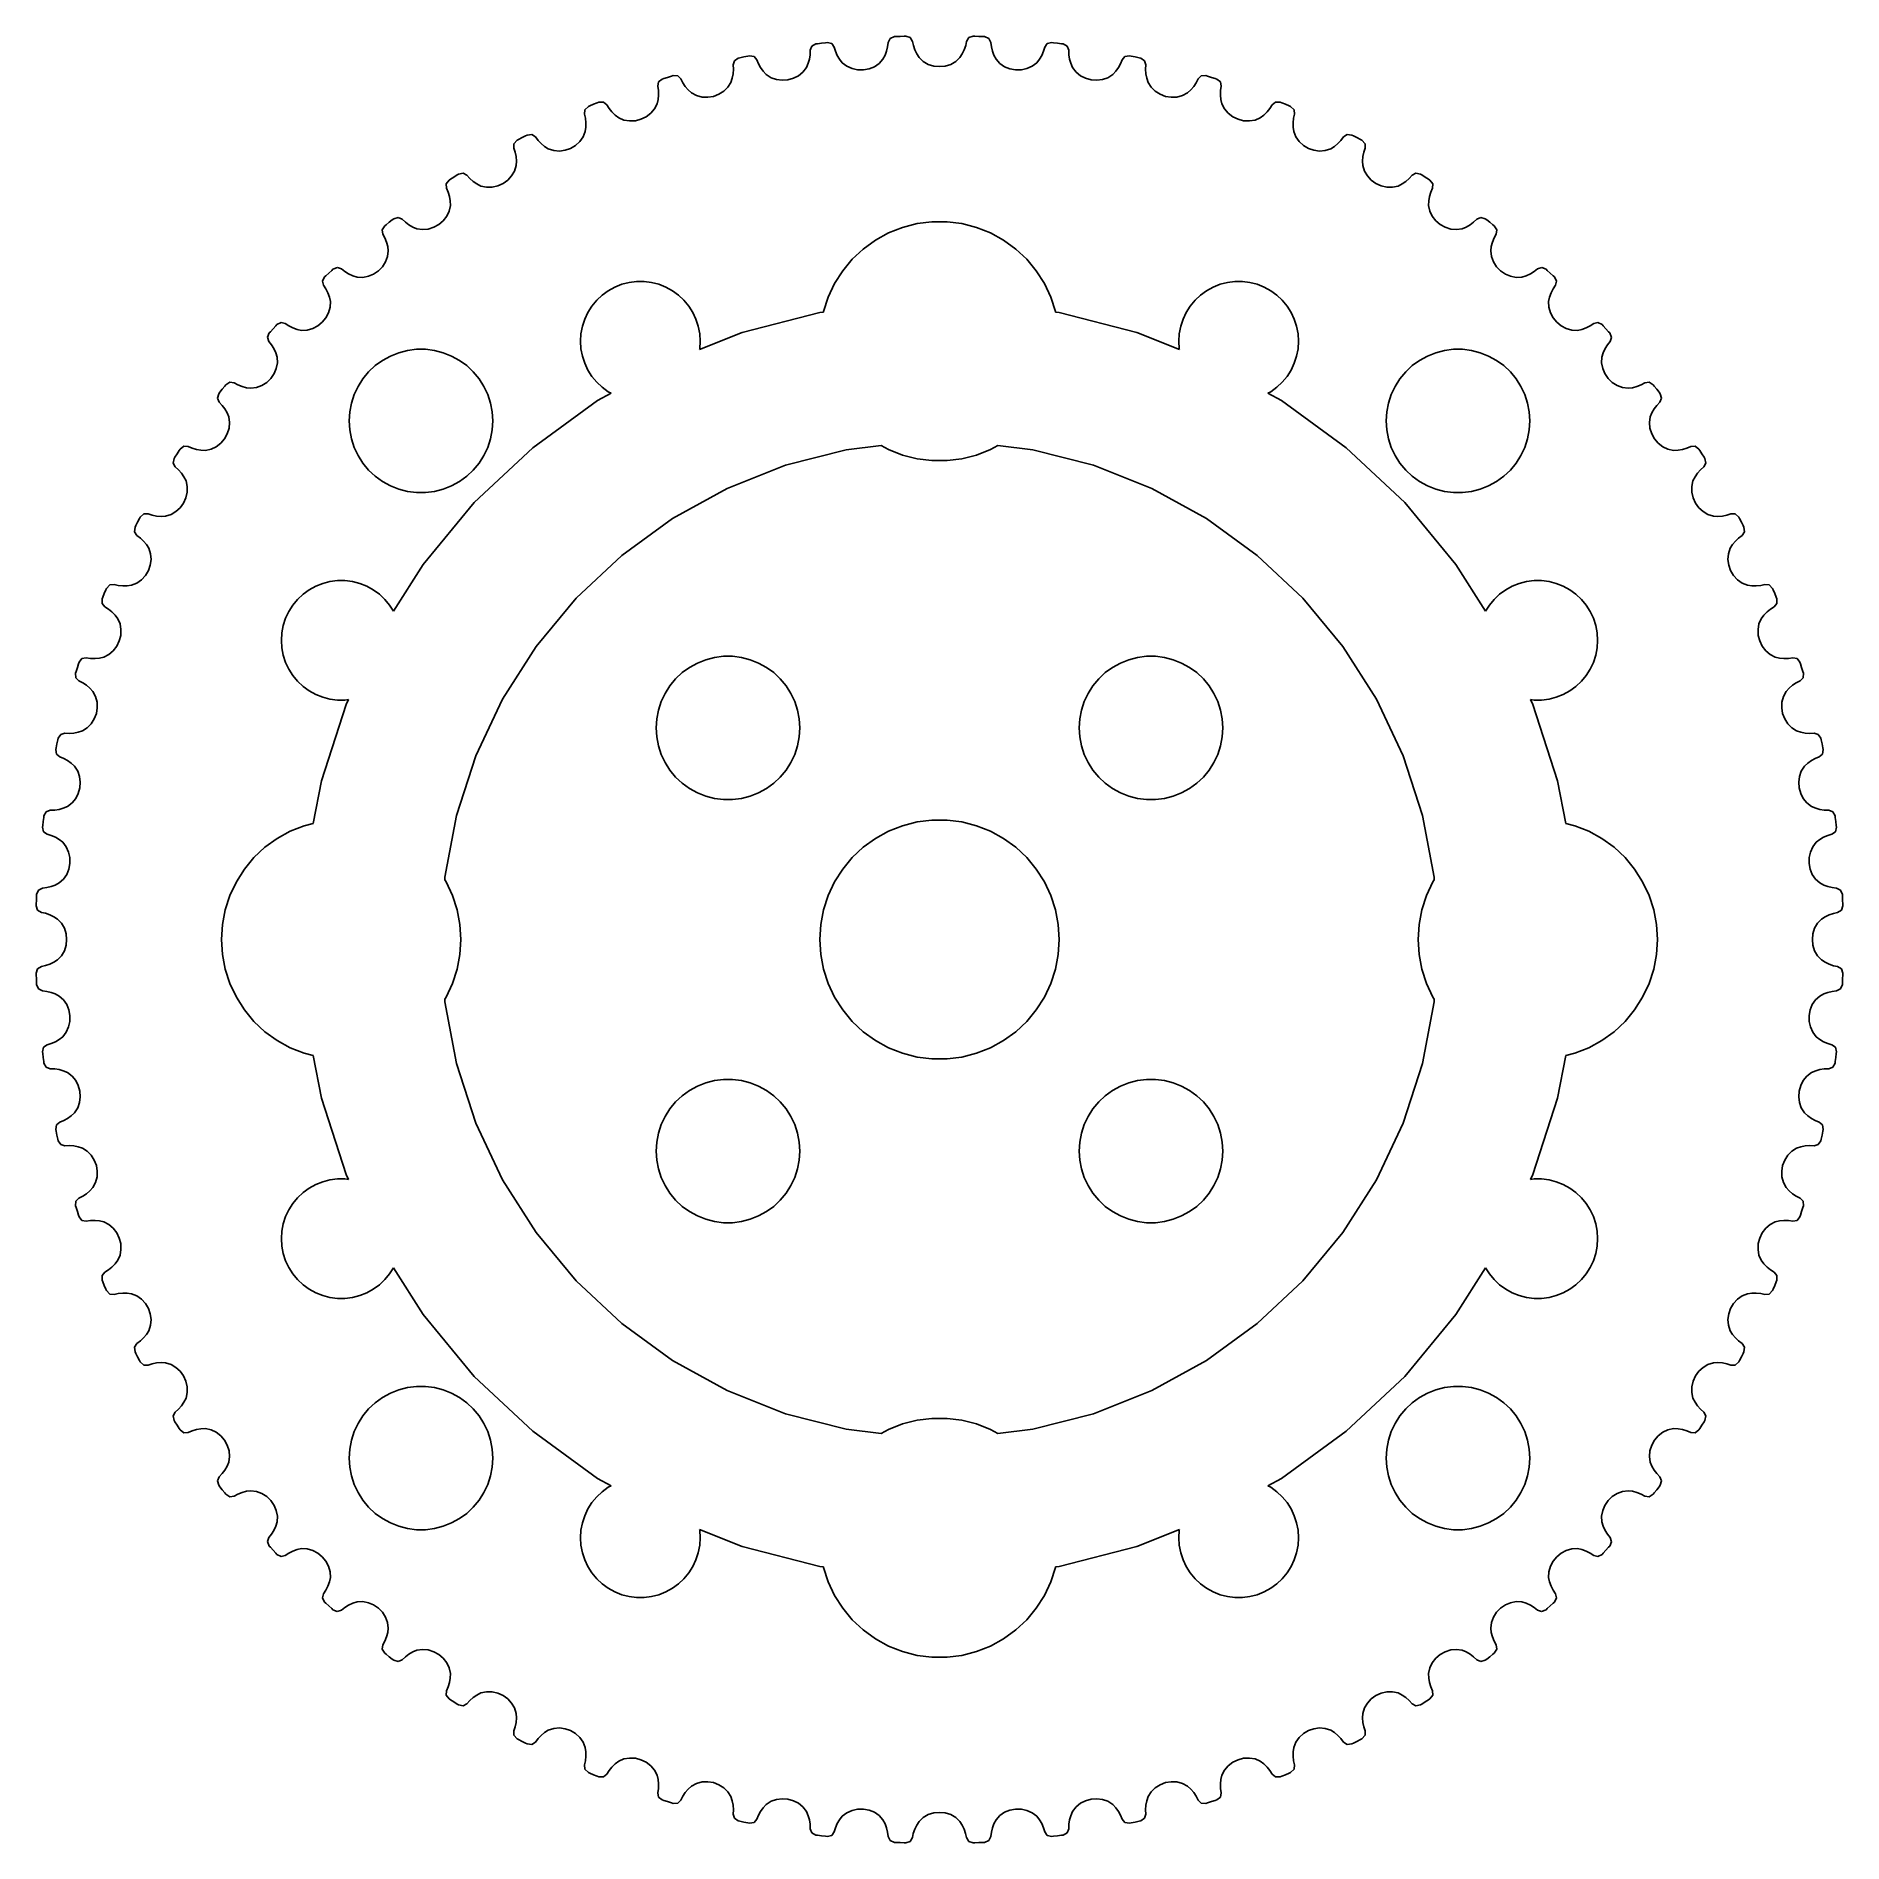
# Model space of a CAD drawing. Header units: metres. Extents: x -22.6 to 22.6, y -22.6 to 22.6.
import ezdxf

# ---------------------------------------------------------------- set-up
doc = ezdxf.new("R2010")
doc.units = ezdxf.units.M

msp = doc.modelspace()

# ---------------------------------------------------------------- linework, layer by layer
for p, q in [((-0.847031, 22.6484), (-0.889786, 22.6468)), ((-0.734589, 22.6113), (-0.847031, 22.6484)), ((0.847031, 22.6484), (0.734741, 22.6113)), ((0.889786, 22.6468), (0.847031, 22.6484)), ((-3.24211, 22.2937), (-3.24538, 22.1835)), ((-3.20282, 22.3953), (-3.24211, 22.2937)), ((-3.09868, 22.4514), (-3.20282, 22.3953)), ((-3.05629, 22.4573), (-3.09868, 22.4514)), ((-2.95828, 22.4704), (-3.05629, 22.4573)), ((-2.8602, 22.4831), (-2.95828, 22.4704)), ((-2.81775, 22.4884), (-2.8602, 22.4831)), ((-2.7025, 22.4612), (-2.81775, 22.4884)), ((-2.63837, 22.3731), (-2.7025, 22.4612)), ((-2.60666, 22.2676), (-2.63837, 22.3731)), ((-2.56207, 22.1665), (-2.60666, 22.2676)), ((-1.32585, 22.2746), (-1.36507, 22.1701)), ((-1.29961, 22.382), (-1.32585, 22.2746)), ((-1.28676, 22.4914), (-1.29961, 22.382)), ((-1.23875, 22.5892), (-1.28676, 22.4914)), ((-1.13011, 22.6361), (-1.23875, 22.5892)), ((-1.08739, 22.6382), (-1.13011, 22.6361)), ((-0.988602, 22.6427), (-1.08739, 22.6382)), ((-0.889786, 22.6468), (-0.988602, 22.6427)), ((-0.678375, 22.5179), (-0.734589, 22.6113)), ((-0.655991, 22.41), (-0.678375, 22.5179)), ((-0.620392, 22.3054), (-0.655991, 22.41)), ((-0.572189, 22.2047), (-0.620392, 22.3054)), ((-0.511993, 22.1087), (-0.572189, 22.2047)), ((0.572357, 22.2047), (0.511993, 22.1087)), ((0.620544, 22.3054), (0.572357, 22.2047)), ((0.656052, 22.41), (0.620544, 22.3054)), ((0.678375, 22.5179), (0.656052, 22.41)), ((0.734741, 22.6113), (0.678375, 22.5179)), ((0.988602, 22.6427), (0.889786, 22.6468)), ((1.08739, 22.6382), (0.988602, 22.6427)), ((1.13013, 22.6361), (1.08739, 22.6382)), ((1.23889, 22.5892), (1.13013, 22.6361)), ((1.28676, 22.4914), (1.23889, 22.5892)), ((1.29965, 22.382), (1.28676, 22.4914)), ((1.326, 22.2746), (1.29965, 22.382)), ((1.36525, 22.1701), (1.326, 22.2746)), ((2.60672, 22.2676), (2.56223, 22.1664)), ((2.63837, 22.3731), (2.60672, 22.2676)), ((2.70264, 22.4612), (2.63837, 22.3731)), ((2.81775, 22.4884), (2.70264, 22.4612)), ((2.8602, 22.4831), (2.81775, 22.4884)), ((2.95828, 22.4704), (2.8602, 22.4831)), ((3.05629, 22.4573), (2.95828, 22.4704)), ((3.09868, 22.4514), (3.05629, 22.4573)), ((3.20296, 22.3953), (3.09868, 22.4514)), ((3.24211, 22.2937), (3.20296, 22.3953)), ((3.24542, 22.1835), (3.24211, 22.2937)), ((-5.16644, 21.8163), (-5.17365, 21.706)), ((-5.14252, 22.031), (-5.17279, 21.9263)), ((-5.17279, 21.9263), (-5.16644, 21.8163)), ((-5.04366, 22.0959), (-5.14252, 22.031)), ((-5.00195, 22.1055), (-5.04366, 22.0959)), ((-4.90544, 22.1271), (-5.00195, 22.1055)), ((-4.80885, 22.1483), (-4.90544, 22.1271)), ((-4.76701, 22.1573), (-4.80885, 22.1483)), ((-4.64984, 22.1402), (-4.76701, 22.1573)), ((-4.57828, 22.058), (-4.64984, 22.1402)), ((-4.53749, 21.9557), (-4.57828, 22.058)), ((-4.48425, 21.8588), (-4.53749, 21.9557)), ((-4.4193, 21.768), (-4.48425, 21.8588)), ((-4.34335, 21.6839), (-4.4193, 21.768)), ((-3.42226, 21.7477), (-3.53267, 21.6568)), ((-3.33492, 21.8618), (-3.42226, 21.7477)), ((-3.29213, 21.9668), (-3.33492, 21.8618)), ((-3.26216, 22.0743), (-3.29213, 21.9668)), ((-3.24538, 22.1835), (-3.26216, 22.0743)), ((-2.50528, 22.0704), (-2.56207, 22.1665)), ((-2.43695, 21.98), (-2.50528, 22.0704)), ((-2.32304, 21.8924), (-2.43695, 21.98)), ((-2.19287, 21.8332), (-2.32304, 21.8924)), ((-2.05231, 21.8025), (-2.19287, 21.8332)), ((-1.9073, 21.8007), (-2.05231, 21.8025)), ((-1.76482, 21.8277), (-1.9073, 21.8007)), ((-1.63171, 21.8822), (-1.76482, 21.8277)), ((-1.51381, 21.9632), (-1.63171, 21.8822)), ((-1.41684, 22.0692), (-1.51381, 21.9632)), ((-1.36507, 22.1701), (-1.41684, 22.0692)), ((-0.406158, 22.0116), (-0.511993, 22.1087)), ((-0.281647, 21.9412), (-0.406158, 22.0116)), ((-0.144287, 21.8984), (-0.281647, 21.9412)), ((0, 21.884), (-0.144287, 21.8984)), ((0.144287, 21.8984), (0, 21.884)), ((0.281647, 21.9412), (0.144287, 21.8984)), ((0.406158, 22.0116), (0.281647, 21.9412)), ((0.511993, 22.1087), (0.406158, 22.0116)), ((1.41684, 22.0692), (1.36525, 22.1701)), ((1.51381, 21.9632), (1.41684, 22.0692)), ((1.63171, 21.8822), (1.51381, 21.9632)), ((1.76482, 21.8277), (1.63171, 21.8822)), ((1.9073, 21.8007), (1.76482, 21.8277)), ((2.05231, 21.8025), (1.9073, 21.8007)), ((2.19287, 21.8332), (2.05231, 21.8025)), ((2.32304, 21.8924), (2.19287, 21.8332)), ((2.43695, 21.98), (2.32304, 21.8924)), ((2.50545, 22.0703), (2.43695, 21.98)), ((2.56223, 22.1664), (2.50545, 22.0703)), ((3.26231, 22.0743), (3.24542, 22.1835)), ((3.2923, 21.9667), (3.26231, 22.0743)), ((3.33492, 21.8618), (3.2923, 21.9667)), ((3.42226, 21.7477), (3.33492, 21.8618)), ((3.53267, 21.6568), (3.42226, 21.7477)), ((4.41948, 21.768), (4.34335, 21.6839)), ((4.48441, 21.8588), (4.41948, 21.768)), ((4.53755, 21.9557), (4.48441, 21.8588)), ((4.57828, 22.058), (4.53755, 21.9557)), ((4.64998, 22.1402), (4.57828, 22.058)), ((4.76701, 22.1573), (4.64998, 22.1402)), ((4.80885, 22.1483), (4.76701, 22.1573)), ((4.90544, 22.1271), (4.80885, 22.1483)), ((5.00195, 22.1055), (4.90544, 22.1271)), ((5.04366, 22.0959), (5.00195, 22.1055)), ((5.14264, 22.0309), (5.04366, 22.0959)), ((5.17279, 21.9263), (5.14264, 22.0309)), ((5.16649, 21.8162), (5.17279, 21.9263)), ((5.1738, 21.7059), (5.16649, 21.8162)), ((-7.04308, 21.4989), (-7.0641, 21.392)), ((-7.0641, 21.392), (-7.0482, 21.2829)), ((-6.95026, 21.5723), (-7.04308, 21.4989)), ((-6.90953, 21.5854), (-6.95026, 21.5723)), ((-6.81528, 21.6153), (-6.90953, 21.5854)), ((-6.7209, 21.6449), (-6.81528, 21.6153)), ((-6.68001, 21.6575), (-6.7209, 21.6449)), ((-6.56178, 21.6507), (-6.68001, 21.6575)), ((-6.48334, 21.5751), (-6.56178, 21.6507)), ((-6.43379, 21.4767), (-6.48334, 21.5751)), ((-6.37231, 21.3848), (-6.43379, 21.4767)), ((-6.2997, 21.3), (-6.37231, 21.3848)), ((-6.21671, 21.2229), (-6.2997, 21.3)), ((-5.30467, 21.3667), (-5.40674, 21.2665)), ((-5.2276, 21.4879), (-5.30467, 21.3667)), ((-5.19414, 21.5963), (-5.2276, 21.4879)), ((-5.17365, 21.706), (-5.19414, 21.5963)), ((-4.22226, 21.6066), (-4.34335, 21.6839)), ((-4.08742, 21.559), (-4.22226, 21.6066)), ((-3.94472, 21.5407), (-4.08742, 21.559)), ((-3.80011, 21.5515), (-3.94472, 21.5407)), ((-3.66052, 21.5908), (-3.80011, 21.5515)), ((-3.53267, 21.6568), (-3.66052, 21.5908)), ((3.66052, 21.5908), (3.53267, 21.6568)), ((3.80011, 21.5515), (3.66052, 21.5908)), ((3.94472, 21.5407), (3.80011, 21.5515)), ((4.08742, 21.559), (3.94472, 21.5407)), ((4.22226, 21.6066), (4.08742, 21.559)), ((4.34335, 21.6839), (4.22226, 21.6066)), ((5.19431, 21.5962), (5.1738, 21.7059)), ((5.2276, 21.4879), (5.19431, 21.5962)), ((5.30467, 21.3667), (5.2276, 21.4879)), ((5.40674, 21.2665), (5.30467, 21.3667)), ((6.29987, 21.3), (6.21671, 21.2229)), ((6.37247, 21.3848), (6.29987, 21.3)), ((6.43384, 21.4767), (6.37247, 21.3848)), ((6.48334, 21.5751), (6.43384, 21.4767)), ((6.56192, 21.6506), (6.48334, 21.5751)), ((6.68001, 21.6575), (6.56192, 21.6506)), ((6.7209, 21.6449), (6.68001, 21.6575)), ((6.81528, 21.6153), (6.7209, 21.6449)), ((6.90953, 21.5854), (6.81528, 21.6153)), ((6.95026, 21.5723), (6.90953, 21.5854)), ((7.0432, 21.4989), (6.95026, 21.5723)), ((7.0641, 21.392), (7.0432, 21.4989)), ((7.04825, 21.2829), (7.0641, 21.392)), ((-8.80396, 20.8844), (-8.89003, 20.8033)), ((-8.76453, 20.901), (-8.80396, 20.8844)), ((-8.67325, 20.9391), (-8.76453, 20.901)), ((-8.5818, 20.9767), (-8.67325, 20.9391)), ((-8.54216, 20.9928), (-8.5818, 20.9767)), ((-8.4238, 20.9964), (-8.54216, 20.9928)), ((-8.33907, 20.9279), (-8.4238, 20.9964)), ((-8.28113, 20.8342), (-8.33907, 20.9279)), ((-7.08051, 20.9505), (-7.14671, 20.823)), ((-7.05661, 21.0614), (-7.08051, 20.9505)), ((-7.04576, 21.1725), (-7.05661, 21.0614)), ((-7.0482, 21.2829), (-7.04576, 21.1725)), ((-6.08934, 21.1564), (-6.21671, 21.2229)), ((-5.95085, 21.1207), (-6.08934, 21.1564)), ((-5.8071, 21.1149), (-5.95085, 21.1207)), ((-5.66399, 21.1383), (-5.8071, 21.1149)), ((-5.52835, 21.1896), (-5.66399, 21.1383)), ((-5.40674, 21.2665), (-5.52835, 21.1896)), ((5.52835, 21.1896), (5.40674, 21.2665)), ((5.66399, 21.1383), (5.52835, 21.1896)), ((5.8071, 21.1149), (5.66399, 21.1383)), ((5.95085, 21.1207), (5.8071, 21.1149)), ((6.08934, 21.1564), (5.95085, 21.1207)), ((6.21671, 21.2229), (6.08934, 21.1564)), ((7.04591, 21.1724), (7.04825, 21.2829)), ((7.05676, 21.0613), (7.04591, 21.1724)), ((7.08051, 20.9505), (7.05676, 21.0613)), ((7.14671, 20.823), (7.08051, 20.9505)), ((8.33907, 20.9279), (8.28117, 20.8342)), ((8.42393, 20.9963), (8.33907, 20.9279)), ((8.54216, 20.9928), (8.42393, 20.9963)), ((8.5818, 20.9767), (8.54216, 20.9928)), ((8.67325, 20.9391), (8.5818, 20.9767)), ((8.76453, 20.901), (8.67325, 20.9391)), ((8.80396, 20.8844), (8.76453, 20.901)), ((8.89015, 20.8032), (8.80396, 20.8844)), ((-8.89003, 20.8033), (-8.90166, 20.6949)), ((-8.90166, 20.6949), (-8.87631, 20.5877)), ((-8.87631, 20.5877), (-8.86426, 20.4778)), ((-8.86426, 20.4778), (-8.86537, 20.3662)), ((-8.21187, 20.748), (-8.28113, 20.8342)), ((-8.13214, 20.6699), (-8.21187, 20.748)), ((-8.04276, 20.6003), (-8.13214, 20.6699)), ((-7.91006, 20.5452), (-8.04276, 20.6003)), ((-7.769, 20.5217), (-7.91006, 20.5452)), ((-7.62529, 20.5285), (-7.769, 20.5217)), ((-7.48477, 20.5642), (-7.62529, 20.5285)), ((-7.35411, 20.6272), (-7.48477, 20.5642)), ((-7.23965, 20.7143), (-7.35411, 20.6272)), ((-7.14671, 20.823), (-7.23965, 20.7143)), ((7.23965, 20.7143), (7.14671, 20.823)), ((7.35411, 20.6272), (7.23965, 20.7143)), ((7.48477, 20.5642), (7.35411, 20.6272)), ((7.62529, 20.5285), (7.48477, 20.5642)), ((7.769, 20.5217), (7.62529, 20.5285)), ((7.91006, 20.5452), (7.769, 20.5217)), ((8.04276, 20.6003), (7.91006, 20.5452)), ((8.13231, 20.6698), (8.04276, 20.6003)), ((8.21202, 20.748), (8.13231, 20.6698)), ((8.28117, 20.8342), (8.21202, 20.748)), ((8.8644, 20.4778), (8.87636, 20.5876)), ((8.86552, 20.3661), (8.8644, 20.4778)), ((8.87636, 20.5876), (8.90166, 20.6949)), ((8.90166, 20.6949), (8.89015, 20.8032)), ((-10.6693, 19.9493), (-10.6715, 19.8403)), ((-10.5907, 20.0376), (-10.6693, 19.9493)), ((-10.5528, 20.0576), (-10.5907, 20.0376)), ((-10.4652, 20.1035), (-10.5528, 20.0576)), ((-10.3774, 20.149), (-10.4652, 20.1035)), ((-10.3393, 20.1685), (-10.3774, 20.149)), ((-10.2217, 20.1823), (-10.3393, 20.1685)), ((-10.1313, 20.1215), (-10.2217, 20.1823)), ((-10.0654, 20.0332), (-10.1313, 20.1215)), ((-9.98894, 19.9534), (-10.0654, 20.0332)), ((-9.90269, 19.8825), (-9.98894, 19.9534)), ((-9.01749, 20.0045), (-9.1239, 19.9077)), ((-8.93437, 20.1209), (-9.01749, 20.0045)), ((-8.87952, 20.2537), (-8.93437, 20.1209)), ((-8.86537, 20.3662), (-8.87952, 20.2537)), ((8.87952, 20.2537), (8.86552, 20.3661)), ((8.93437, 20.1209), (8.87952, 20.2537)), ((9.01749, 20.0045), (8.93437, 20.1209)), ((9.1239, 19.9077), (9.01749, 20.0045)), ((9.98907, 19.9533), (9.90285, 19.8824)), ((10.0655, 20.0331), (9.98907, 19.9533)), ((10.1313, 20.1215), (10.0655, 20.0331)), ((10.2218, 20.1822), (10.1313, 20.1215)), ((10.3393, 20.1685), (10.2218, 20.1822)), ((10.3774, 20.149), (10.3393, 20.1685)), ((10.4652, 20.1035), (10.3774, 20.149)), ((10.5528, 20.0576), (10.4652, 20.1035)), ((10.5907, 20.0376), (10.5528, 20.0576)), ((10.6694, 19.9492), (10.5907, 20.0376)), ((10.6715, 19.8403), (10.6694, 19.9492)), ((-10.6715, 19.8403), (-10.6369, 19.7357)), ((-10.6369, 19.7357), (-10.6153, 19.6273)), ((-10.6153, 19.6273), (-10.6067, 19.516)), ((-10.6067, 19.516), (-10.6109, 19.4027)), ((-9.80757, 19.8209), (-9.90269, 19.8825)), ((-9.67059, 19.7776), (-9.80757, 19.8209)), ((-9.52802, 19.7664), (-9.67059, 19.7776)), ((-9.38545, 19.7858), (-9.52802, 19.7664)), ((-9.24858, 19.8336), (-9.38545, 19.7858)), ((-9.1239, 19.9077), (-9.24858, 19.8336)), ((9.24858, 19.8336), (9.1239, 19.9077)), ((9.38545, 19.7858), (9.24858, 19.8336)), ((9.52802, 19.7664), (9.38545, 19.7858)), ((9.67059, 19.7776), (9.52802, 19.7664)), ((9.80757, 19.8209), (9.67059, 19.7776)), ((9.90285, 19.8824), (9.80757, 19.8209)), ((10.6068, 19.5159), (10.6154, 19.6272)), ((10.6109, 19.4027), (10.6068, 19.5159)), ((10.6154, 19.6272), (10.6369, 19.7357)), ((10.6369, 19.7357), (10.6715, 19.8403)), ((-12.2967, 19.0383), (-12.3674, 18.9435)), ((-12.2608, 19.0616), (-12.2967, 19.0383)), ((-12.1775, 19.1149), (-12.2608, 19.0616)), ((-12.094, 19.1678), (-12.1775, 19.1149)), ((-12.0578, 19.1906), (-12.094, 19.1678)), ((-11.9418, 19.2146), (-12.0578, 19.1906)), ((-11.8465, 19.1619), (-11.9418, 19.2146)), ((-11.7731, 19.0797), (-11.8465, 19.1619)), ((-11.69, 19.0069), (-11.7731, 19.0797)), ((-10.8242, 19.0368), (-10.942, 18.9521)), ((-10.7267, 19.1425), (-10.8242, 19.0368)), ((-10.654, 19.2657), (-10.7267, 19.1425)), ((-10.6109, 19.4027), (-10.654, 19.2657)), ((10.654, 19.2657), (10.6109, 19.4027)), ((10.7267, 19.1425), (10.654, 19.2657)), ((10.8242, 19.0368), (10.7267, 19.1425)), ((10.942, 18.9521), (10.8242, 19.0368)), ((11.7732, 19.0797), (11.6901, 19.0068)), ((11.8465, 19.1619), (11.7732, 19.0797)), ((11.9419, 19.2146), (11.8465, 19.1619)), ((12.0578, 19.1906), (11.9419, 19.2146)), ((12.094, 19.1678), (12.0578, 19.1906)), ((12.1775, 19.1149), (12.094, 19.1678)), ((12.2608, 19.0616), (12.1775, 19.1149)), ((12.2967, 19.0383), (12.2608, 19.0616)), ((12.3675, 18.9434), (12.2967, 19.0383)), ((-12.3674, 18.9435), (-12.3601, 18.8347)), ((-12.3601, 18.8347), (-12.3165, 18.7335)), ((-12.3165, 18.7335), (-12.2855, 18.6275)), ((-12.2855, 18.6275), (-12.2672, 18.5173)), ((-11.5979, 18.9438), (-11.69, 19.0069)), ((-11.4978, 18.8907), (-11.5979, 18.9438)), ((-11.3575, 18.8595), (-11.4978, 18.8907)), ((-11.2145, 18.8608), (-11.3575, 18.8595)), ((-11.0742, 18.8925), (-11.2145, 18.8608)), ((-10.942, 18.9521), (-11.0742, 18.8925)), ((11.0742, 18.8925), (10.942, 18.9521)), ((11.2145, 18.8608), (11.0742, 18.8925)), ((11.3575, 18.8595), (11.2145, 18.8608)), ((11.4978, 18.8907), (11.3575, 18.8595)), ((11.598, 18.9437), (11.4978, 18.8907)), ((11.6901, 19.0068), (11.598, 18.9437)), ((12.2674, 18.5172), (12.2857, 18.6274)), ((12.2857, 18.6274), (12.3165, 18.7335)), ((12.3165, 18.7335), (12.3601, 18.8347)), ((12.3601, 18.8347), (12.3675, 18.9434)), ((-12.3542, 18.1347), (-12.4422, 18.0209)), ((-12.2926, 18.2638), (-12.3542, 18.1347)), ((-12.2616, 18.4041), (-12.2926, 18.2638)), ((-12.2672, 18.5173), (-12.2616, 18.4041)), ((12.2616, 18.4041), (12.2674, 18.5172)), ((12.2926, 18.2638), (12.2616, 18.4041)), ((12.3542, 18.1347), (12.2926, 18.2638)), ((12.4422, 18.0209), (12.3542, 18.1347)), ((-13.9093, 17.8941), (-13.9714, 17.7935)), ((-13.9714, 17.7935), (-13.9546, 17.6858)), ((-13.9546, 17.6858), (-13.9023, 17.5888)), ((-13.8755, 17.9204), (-13.9093, 17.8941)), ((-13.7971, 17.9808), (-13.8755, 17.9204)), ((-13.7186, 18.0408), (-13.7971, 17.9808)), ((-13.6844, 18.0667), (-13.7186, 18.0408)), ((-13.571, 18.1007), (-13.6844, 18.0667)), ((-13.4715, 18.0565), (-13.571, 18.1007)), ((-13.3912, 17.981), (-13.4715, 18.0565)), ((-13.302, 17.9157), (-13.3912, 17.981)), ((-13.2048, 17.8608), (-13.302, 17.9157)), ((-13.1004, 17.8167), (-13.2048, 17.8608)), ((-12.958, 17.7978), (-13.1004, 17.8167)), ((-12.8157, 17.8116), (-12.958, 17.7978)), ((-12.6786, 17.8554), (-12.8157, 17.8116)), ((-12.5522, 17.9263), (-12.6786, 17.8554)), ((-12.4422, 18.0209), (-12.5522, 17.9263)), ((-1.60747, 17.533), (-1.27733, 17.7145)), ((-1.27733, 17.7145), (-0.927048, 17.8532)), ((-0.927048, 17.8532), (-0.562134, 17.9469)), ((-0.562134, 17.9469), (-0.18837, 17.9941)), ((-0.18837, 17.9941), (0.18837, 17.9941)), ((0.18837, 17.9941), (0.562134, 17.9469)), ((0.562134, 17.9469), (0.927048, 17.8532)), ((0.927048, 17.8532), (1.27733, 17.7145)), ((1.27733, 17.7145), (1.60747, 17.533)), ((12.5522, 17.9263), (12.4422, 18.0209)), ((12.6786, 17.8554), (12.5522, 17.9263)), ((12.8157, 17.8116), (12.6786, 17.8554)), ((12.958, 17.7978), (12.8157, 17.8116)), ((13.1004, 17.8167), (12.958, 17.7978)), ((13.205, 17.8607), (13.1004, 17.8167)), ((13.3022, 17.9156), (13.205, 17.8607)), ((13.3913, 17.9809), (13.3022, 17.9156)), ((13.4715, 18.0565), (13.3913, 17.9809)), ((13.5712, 18.1006), (13.4715, 18.0565)), ((13.6844, 18.0667), (13.5712, 18.1006)), ((13.7186, 18.0408), (13.6844, 18.0667)), ((13.7971, 17.9808), (13.7186, 18.0408)), ((13.8755, 17.9204), (13.7971, 17.9808)), ((13.9093, 17.8941), (13.8755, 17.9204)), ((13.9024, 17.5888), (13.9546, 17.6858)), ((13.9715, 17.7934), (13.9093, 17.8941)), ((13.9546, 17.6858), (13.9715, 17.7934)), ((-13.9023, 17.5888), (-13.8623, 17.4858)), ((-13.8623, 17.4858), (-13.8345, 17.3777)), ((-13.819, 17.2654), (-13.8376, 17.1229)), ((-13.8345, 17.3777), (-13.819, 17.2654)), ((-2.1869, 17.0536), (-1.91226, 17.3115)), ((-1.91226, 17.3115), (-1.60747, 17.533)), ((1.60747, 17.533), (1.91226, 17.3115)), ((1.91226, 17.3115), (2.1869, 17.0536)), ((13.819, 17.2654), (13.8346, 17.3776)), ((13.8376, 17.1229), (13.819, 17.2654)), ((13.8346, 17.3776), (13.8624, 17.4857)), ((13.8624, 17.4857), (13.9024, 17.5888)), ((-15.2387, 16.7765), (-15.3118, 16.7099)), ((-15.207, 16.8052), (-15.2387, 16.7765)), ((-15.097, 16.849), (-15.207, 16.8052)), ((-14.9939, 16.8137), (-15.097, 16.849)), ((-14.9074, 16.7454), (-14.9939, 16.8137)), ((-14.0668, 16.7641), (-14.1866, 16.6824)), ((-13.9655, 16.8679), (-14.0668, 16.7641)), ((-13.8878, 16.989), (-13.9655, 16.8679)), ((-13.8376, 17.1229), (-13.8878, 16.989)), ((-2.62891, 16.4453), (-2.42705, 16.7634)), ((-2.42705, 16.7634), (-2.1869, 17.0536)), ((2.1869, 17.0536), (2.42705, 16.7634)), ((2.42705, 16.7634), (2.62891, 16.4453)), ((13.8878, 16.989), (13.8376, 17.1229)), ((13.9655, 16.8679), (13.8878, 16.989)), ((14.0668, 16.7641), (13.9655, 16.8679)), ((14.1866, 16.6824), (14.0668, 16.7641)), ((14.9939, 16.8137), (14.9075, 16.7454)), ((15.0971, 16.8489), (14.9939, 16.8137)), ((15.207, 16.8052), (15.0971, 16.8489)), ((15.2387, 16.7765), (15.207, 16.8052)), ((15.3118, 16.7099), (15.2387, 16.7765)), ((-15.4159, 16.6138), (-15.469, 16.5081)), ((-15.469, 16.5081), (-15.4429, 16.4023)), ((-15.4429, 16.4023), (-15.3824, 16.3102)), ((-15.3845, 16.6429), (-15.4159, 16.6138)), ((-15.3118, 16.7099), (-15.3845, 16.6429)), ((-15.3824, 16.3102), (-15.3335, 16.2111)), ((-14.8129, 16.6882), (-14.9074, 16.7454)), ((-14.7112, 16.642), (-14.8129, 16.6882)), ((-14.6034, 16.6071), (-14.7112, 16.642)), ((-14.4599, 16.6008), (-14.6034, 16.6071)), ((-14.3193, 16.6269), (-14.4599, 16.6008)), ((-14.1866, 16.6824), (-14.3193, 16.6269)), ((-8.30373, 16.2665), (-8.13866, 16.3572)), ((-8.13866, 16.3572), (-7.96352, 16.4266)), ((-7.96352, 16.4266), (-7.78107, 16.4734)), ((-7.78107, 16.4734), (-7.59418, 16.497)), ((-7.59418, 16.497), (-7.40581, 16.497)), ((-7.40581, 16.497), (-7.21892, 16.4734)), ((-7.21892, 16.4734), (-7.03647, 16.4266)), ((-7.03647, 16.4266), (-6.86133, 16.3572)), ((-6.86133, 16.3572), (-6.69626, 16.2665)), ((-2.78932, 16.1044), (-2.62891, 16.4453)), ((2.62891, 16.4453), (2.78932, 16.1044)), ((6.69626, 16.2665), (6.86133, 16.3572)), ((6.86133, 16.3572), (7.03647, 16.4266)), ((7.03647, 16.4266), (7.21892, 16.4734)), ((7.21892, 16.4734), (7.40581, 16.497)), ((7.40581, 16.497), (7.59418, 16.497)), ((7.59418, 16.497), (7.78107, 16.4734)), ((7.78107, 16.4734), (7.96352, 16.4266)), ((7.96352, 16.4266), (8.13866, 16.3572)), ((8.13866, 16.3572), (8.30373, 16.2665)), ((14.3193, 16.6269), (14.1866, 16.6824)), ((14.4599, 16.6008), (14.3193, 16.6269)), ((14.6034, 16.6071), (14.4599, 16.6008)), ((14.7114, 16.6419), (14.6034, 16.6071)), ((14.813, 16.688), (14.7114, 16.6419)), ((14.9075, 16.7454), (14.813, 16.688)), ((15.3845, 16.6429), (15.3118, 16.7099)), ((15.3336, 16.211), (15.3824, 16.3102)), ((15.3824, 16.3102), (15.4429, 16.4023)), ((15.4159, 16.6138), (15.3845, 16.6429)), ((15.4691, 16.508), (15.4159, 16.6138)), ((15.4429, 16.4023), (15.4691, 16.508)), ((-15.3335, 16.2111), (-15.2964, 16.1058)), ((-15.2964, 16.1058), (-15.2712, 15.9953)), ((-15.2712, 15.9953), (-15.2773, 15.8517)), ((-8.81445, 15.7226), (-8.71352, 15.8817)), ((-8.71352, 15.8817), (-8.59344, 16.0268)), ((-8.59344, 16.0268), (-8.45613, 16.1558)), ((-8.45613, 16.1558), (-8.30373, 16.2665)), ((-6.69626, 16.2665), (-6.54385, 16.1558)), ((-6.54385, 16.1558), (-6.40654, 16.0268)), ((-6.40654, 16.0268), (-6.28647, 15.8817)), ((-6.28647, 15.8817), (-6.18553, 15.7226)), ((-2.90575, 15.7461), (-2.78932, 16.1044)), ((2.78932, 16.1044), (2.90575, 15.7461)), ((6.18553, 15.7226), (6.28647, 15.8817)), ((6.28647, 15.8817), (6.40654, 16.0268)), ((6.40654, 16.0268), (6.54385, 16.1558)), ((6.54385, 16.1558), (6.69626, 16.2665)), ((8.30373, 16.2665), (8.45613, 16.1558)), ((8.45613, 16.1558), (8.59344, 16.0268)), ((8.59344, 16.0268), (8.71352, 15.8817)), ((8.71352, 15.8817), (8.81445, 15.7226)), ((15.2712, 15.9953), (15.2965, 16.1057)), ((15.2773, 15.8517), (15.2712, 15.9953)), ((15.2965, 16.1057), (15.3336, 16.211)), ((-16.6138, 15.4159), (-16.6429, 15.3845)), ((-16.508, 15.4691), (-16.6138, 15.4159)), ((-16.4023, 15.4429), (-16.508, 15.4691)), ((-16.3102, 15.3824), (-16.4023, 15.4429)), ((-15.4743, 15.4743), (-15.5866, 15.3825)), ((-15.3825, 15.5866), (-15.4743, 15.4743)), ((-15.3156, 15.7139), (-15.3825, 15.5866)), ((-15.2773, 15.8517), (-15.3156, 15.7139)), ((-8.95287, 15.373), (-8.89465, 15.5522)), ((-8.89465, 15.5522), (-8.81445, 15.7226)), ((-6.18553, 15.7226), (-6.10533, 15.5522)), ((-6.10533, 15.5522), (-6.04712, 15.373)), ((-4.94426, 15.2169), (-2.99809, 15.7166)), ((-2.99809, 15.7166), (-2.90923, 15.7278)), ((-2.90923, 15.7278), (-2.90575, 15.7461)), ((2.90575, 15.7461), (2.90923, 15.7278)), ((2.90923, 15.7278), (2.99809, 15.7166)), ((2.99809, 15.7166), (4.94426, 15.2169)), ((6.04712, 15.373), (6.10533, 15.5522)), ((6.10533, 15.5522), (6.18553, 15.7226)), ((8.81445, 15.7226), (8.89465, 15.5522)), ((8.89465, 15.5522), (8.95287, 15.373)), ((15.3156, 15.7139), (15.2773, 15.8517)), ((15.3825, 15.5866), (15.3156, 15.7139)), ((15.4743, 15.4743), (15.3825, 15.5866)), ((15.5866, 15.3825), (15.4743, 15.4743)), ((16.4023, 15.4429), (16.3102, 15.3824)), ((16.5081, 15.469), (16.4023, 15.4429)), ((16.6138, 15.4159), (16.5081, 15.469)), ((16.6429, 15.3845), (16.6138, 15.4159)), ((-16.8052, 15.207), (-16.8489, 15.0971)), ((-16.8489, 15.0971), (-16.8137, 14.9939)), ((-16.8137, 14.9939), (-16.7454, 14.9075)), ((-16.7765, 15.2387), (-16.8052, 15.207)), ((-16.7099, 15.3118), (-16.7765, 15.2387)), ((-16.6429, 15.3845), (-16.7099, 15.3118)), ((-16.211, 15.3336), (-16.3102, 15.3824)), ((-16.1057, 15.2965), (-16.211, 15.3336)), ((-15.9953, 15.2712), (-16.1057, 15.2965)), ((-15.8517, 15.2773), (-15.9953, 15.2712)), ((-15.7139, 15.3156), (-15.8517, 15.2773)), ((-15.5866, 15.3825), (-15.7139, 15.3156)), ((-9, 15), (-8.98816, 15.188)), ((-8.98816, 14.812), (-9, 15)), ((-8.98816, 15.188), (-8.95287, 15.373)), ((-6.04712, 15.373), (-6.01183, 15.188)), ((-6.01549, 14.7928), (-4.94426, 15.2169)), ((-6.01183, 15.188), (-6, 15)), ((-6, 15), (-6.01183, 14.812)), ((4.94426, 15.2169), (6.01549, 14.7928)), ((6, 15), (6.01183, 15.188)), ((6.01183, 14.812), (6, 15)), ((6.01183, 15.188), (6.04712, 15.373)), ((8.95287, 15.373), (8.98816, 15.188)), ((8.98816, 15.188), (9, 15)), ((9, 15), (8.98816, 14.812)), ((15.7139, 15.3156), (15.5866, 15.3825)), ((15.8517, 15.2773), (15.7139, 15.3156)), ((15.9953, 15.2712), (15.8517, 15.2773)), ((16.1058, 15.2964), (15.9953, 15.2712)), ((16.2111, 15.3335), (16.1058, 15.2964)), ((16.3102, 15.3824), (16.2111, 15.3335)), ((16.7099, 15.3118), (16.6429, 15.3845)), ((16.7765, 15.2387), (16.7099, 15.3118)), ((16.7454, 14.9074), (16.8137, 14.9939)), ((16.8052, 15.207), (16.7765, 15.2387)), ((16.849, 15.097), (16.8052, 15.207)), ((16.8137, 14.9939), (16.849, 15.097)), ((-16.7454, 14.9075), (-16.688, 14.813)), ((-16.688, 14.813), (-16.6419, 14.7114)), ((-16.6419, 14.7114), (-16.6071, 14.6034)), ((-16.6071, 14.6034), (-16.6008, 14.4599)), ((-14.1474, 14.3869), (-13.9645, 14.5198)), ((-13.9645, 14.5198), (-13.7664, 14.6287)), ((-13.7664, 14.6287), (-13.5562, 14.7119)), ((-13.5562, 14.7119), (-13.3373, 14.7681)), ((-13.3373, 14.7681), (-13.113, 14.7964)), ((-13.113, 14.7964), (-12.887, 14.7964)), ((-12.887, 14.7964), (-12.6627, 14.7681)), ((-12.6627, 14.7681), (-12.4438, 14.7119)), ((-12.4438, 14.7119), (-12.2336, 14.6287)), ((-12.2336, 14.6287), (-12.0355, 14.5198)), ((-12.0355, 14.5198), (-11.8526, 14.3869)), ((-8.95287, 14.627), (-8.98816, 14.812)), ((-8.89465, 14.4478), (-8.95287, 14.627)), ((-6.01183, 14.812), (-6.01549, 14.7928)), ((6.01549, 14.7928), (6.01183, 14.812)), ((8.95287, 14.627), (8.89465, 14.4478)), ((8.98816, 14.812), (8.95287, 14.627)), ((11.8526, 14.3869), (12.0355, 14.5198)), ((12.0355, 14.5198), (12.2336, 14.6287)), ((12.2336, 14.6287), (12.4438, 14.7119)), ((12.4438, 14.7119), (12.6627, 14.7681)), ((12.6627, 14.7681), (12.887, 14.7964)), ((12.887, 14.7964), (13.113, 14.7964)), ((13.113, 14.7964), (13.3373, 14.7681)), ((13.3373, 14.7681), (13.5562, 14.7119)), ((13.5562, 14.7119), (13.7664, 14.6287)), ((13.7664, 14.6287), (13.9645, 14.5198)), ((13.9645, 14.5198), (14.1474, 14.3869)), ((16.6008, 14.4599), (16.6071, 14.6034)), ((16.6071, 14.6034), (16.642, 14.7112)), ((16.642, 14.7112), (16.6882, 14.8129)), ((16.6882, 14.8129), (16.7454, 14.9074)), ((-16.7641, 14.0668), (-16.8679, 13.9655)), ((-16.6824, 14.1866), (-16.7641, 14.0668)), ((-16.6269, 14.3193), (-16.6824, 14.1866)), ((-16.6008, 14.4599), (-16.6269, 14.3193)), ((-14.5773, 13.8671), (-14.4562, 14.058)), ((-14.4562, 14.058), (-14.3121, 14.2322)), ((-14.3121, 14.2322), (-14.1474, 14.3869)), ((-11.8526, 14.3869), (-11.6879, 14.2322)), ((-11.6879, 14.2322), (-11.5438, 14.058)), ((-11.5438, 14.058), (-11.4226, 13.8671)), ((-8.81445, 14.2774), (-8.89465, 14.4478)), ((-8.71352, 14.1183), (-8.81445, 14.2774)), ((-8.59344, 13.9732), (-8.71352, 14.1183)), ((8.71352, 14.1183), (8.59344, 13.9732)), ((8.81445, 14.2774), (8.71352, 14.1183)), ((8.89465, 14.4478), (8.81445, 14.2774)), ((11.4226, 13.8671), (11.5438, 14.058)), ((11.5438, 14.058), (11.6879, 14.2322)), ((11.6879, 14.2322), (11.8526, 14.3869)), ((14.1474, 14.3869), (14.3121, 14.2322)), ((14.3121, 14.2322), (14.4562, 14.058)), ((14.4562, 14.058), (14.5773, 13.8671)), ((16.6269, 14.3193), (16.6008, 14.4599)), ((16.6824, 14.1866), (16.6269, 14.3193)), ((16.7641, 14.0668), (16.6824, 14.1866)), ((16.8679, 13.9655), (16.7641, 14.0668)), ((-18.0667, 13.6844), (-18.1006, 13.5712)), ((-18.0408, 13.7186), (-18.0667, 13.6844)), ((-17.9808, 13.7971), (-18.0408, 13.7186)), ((-17.9204, 13.8755), (-17.9808, 13.7971)), ((-17.8941, 13.9093), (-17.9204, 13.8755)), ((-17.7934, 13.9715), (-17.8941, 13.9093)), ((-17.6858, 13.9546), (-17.7934, 13.9715)), ((-17.5888, 13.9024), (-17.6858, 13.9546)), ((-17.4857, 13.8624), (-17.5888, 13.9024)), ((-17.3776, 13.8346), (-17.4857, 13.8624)), ((-17.2654, 13.819), (-17.3776, 13.8346)), ((-17.1229, 13.8376), (-17.2654, 13.819)), ((-16.989, 13.8878), (-17.1229, 13.8376)), ((-16.8679, 13.9655), (-16.989, 13.8878)), ((-14.7434, 13.4476), (-14.6736, 13.6626)), ((-14.6736, 13.6626), (-14.5773, 13.8671)), ((-11.4226, 13.8671), (-11.3264, 13.6626)), ((-11.3264, 13.6626), (-11.2565, 13.4476)), ((-8.45613, 13.8442), (-8.59344, 13.9732)), ((-8.57323, 13.5092), (-8.23451, 13.6954)), ((-8.30373, 13.7335), (-8.45613, 13.8442)), ((-8.23451, 13.6954), (-8.30373, 13.7335)), ((8.30373, 13.7335), (8.23451, 13.6954)), ((8.23451, 13.6954), (8.57323, 13.5092)), ((8.45613, 13.8442), (8.30373, 13.7335)), ((8.59344, 13.9732), (8.45613, 13.8442)), ((11.2565, 13.4476), (11.3264, 13.6626)), ((11.3264, 13.6626), (11.4226, 13.8671)), ((14.5773, 13.8671), (14.6736, 13.6626)), ((14.6736, 13.6626), (14.7434, 13.4476)), ((16.989, 13.8878), (16.8679, 13.9655)), ((17.1229, 13.8376), (16.989, 13.8878)), ((17.2654, 13.819), (17.1229, 13.8376)), ((17.3777, 13.8345), (17.2654, 13.819)), ((17.4858, 13.8623), (17.3777, 13.8345)), ((17.5888, 13.9023), (17.4858, 13.8623)), ((17.6858, 13.9546), (17.5888, 13.9023)), ((17.7935, 13.9714), (17.6858, 13.9546)), ((17.8941, 13.9093), (17.7935, 13.9714)), ((17.9204, 13.8755), (17.8941, 13.9093)), ((17.9808, 13.7971), (17.9204, 13.8755)), ((18.0408, 13.7186), (17.9808, 13.7971)), ((18.0667, 13.6844), (18.0408, 13.7186)), ((18.1007, 13.571), (18.0667, 13.6844)), ((-18.1006, 13.5712), (-18.0565, 13.4715)), ((-18.0565, 13.4715), (-17.9809, 13.3913)), ((-17.9809, 13.3913), (-17.9156, 13.3022)), ((-17.9156, 13.3022), (-17.8607, 13.205)), ((-17.8607, 13.205), (-17.8167, 13.1004)), ((-14.8, 13), (-14.7858, 13.2256)), ((-14.7858, 13.2256), (-14.7434, 13.4476)), ((-11.2565, 13.4476), (-11.2142, 13.2256)), ((-11.2142, 13.2256), (-11.2, 13)), ((-10.1988, 12.3282), (-8.57323, 13.5092)), ((8.57323, 13.5092), (10.1988, 12.3282)), ((11.2, 13), (11.2142, 13.2256)), ((11.2142, 13.2256), (11.2565, 13.4476)), ((14.7434, 13.4476), (14.7858, 13.2256)), ((14.7858, 13.2256), (14.8, 13)), ((17.8167, 13.1004), (17.8608, 13.2048)), ((17.8608, 13.2048), (17.9157, 13.302)), ((17.9157, 13.302), (17.981, 13.3912)), ((17.981, 13.3912), (18.0565, 13.4715)), ((18.0565, 13.4715), (18.1007, 13.571)), ((-17.8116, 12.8157), (-17.8554, 12.6786)), ((-17.8167, 13.1004), (-17.7978, 12.958)), ((-17.7978, 12.958), (-17.8116, 12.8157)), ((-14.7858, 12.7744), (-14.8, 13)), ((-14.7434, 12.5524), (-14.7858, 12.7744)), ((-11.2142, 12.7744), (-11.2565, 12.5524)), ((-11.2, 13), (-11.2142, 12.7744)), ((11.2142, 12.7744), (11.2, 13)), ((11.2565, 12.5524), (11.2142, 12.7744)), ((14.7858, 12.7744), (14.7434, 12.5524)), ((14.8, 13), (14.7858, 12.7744)), ((17.7978, 12.958), (17.8167, 13.1004)), ((17.8116, 12.8157), (17.7978, 12.958)), ((17.8554, 12.6786), (17.8116, 12.8157)), ((-19.0616, 12.2608), (-19.1149, 12.1775)), ((-19.0383, 12.2967), (-19.0616, 12.2608)), ((-18.9434, 12.3675), (-19.0383, 12.2967)), ((-18.8347, 12.3601), (-18.9434, 12.3675)), ((-18.7335, 12.3165), (-18.8347, 12.3601)), ((-18.6274, 12.2857), (-18.7335, 12.3165)), ((-18.5172, 12.2674), (-18.6274, 12.2857)), ((-18.4041, 12.2616), (-18.5172, 12.2674)), ((-18.2638, 12.2926), (-18.4041, 12.2616)), ((-18.1347, 12.3542), (-18.2638, 12.2926)), ((-18.0209, 12.4422), (-18.1347, 12.3542)), ((-17.9263, 12.5522), (-18.0209, 12.4422)), ((-17.8554, 12.6786), (-17.9263, 12.5522)), ((-14.6736, 12.3374), (-14.7434, 12.5524)), ((-14.5773, 12.1328), (-14.6736, 12.3374)), ((-11.6635, 10.9527), (-10.1988, 12.3282)), ((-11.3264, 12.3374), (-11.4226, 12.1328)), ((-11.2565, 12.5524), (-11.3264, 12.3374)), ((-2.34225, 12.2786), (-3.8627, 11.8882)), ((-1.46606, 12.3893), (-2.34225, 12.2786)), ((-1.27733, 12.2855), (-1.46606, 12.3893)), ((-0.927048, 12.1468), (-1.27733, 12.2855)), ((1.27733, 12.2855), (0.927048, 12.1468)), ((1.46606, 12.3893), (1.27733, 12.2855)), ((2.34225, 12.2786), (1.46606, 12.3893)), ((3.8627, 11.8882), (2.34225, 12.2786)), ((10.1988, 12.3282), (11.6635, 10.9527)), ((11.3264, 12.3374), (11.2565, 12.5524)), ((11.4226, 12.1328), (11.3264, 12.3374)), ((14.6736, 12.3374), (14.5773, 12.1328)), ((14.7434, 12.5524), (14.6736, 12.3374)), ((17.9263, 12.5522), (17.8554, 12.6786)), ((18.0209, 12.4422), (17.9263, 12.5522)), ((18.1347, 12.3542), (18.0209, 12.4422)), ((18.2638, 12.2926), (18.1347, 12.3542)), ((18.4041, 12.2616), (18.2638, 12.2926)), ((18.5173, 12.2672), (18.4041, 12.2616)), ((18.6275, 12.2855), (18.5173, 12.2672)), ((18.7335, 12.3165), (18.6275, 12.2855)), ((18.8347, 12.3601), (18.7335, 12.3165)), ((18.9435, 12.3674), (18.8347, 12.3601)), ((19.0383, 12.2967), (18.9435, 12.3674)), ((19.0616, 12.2608), (19.0383, 12.2967)), ((19.1149, 12.1775), (19.0616, 12.2608)), ((-19.1906, 12.0578), (-19.2146, 11.9419)), ((-19.2146, 11.9419), (-19.1619, 11.8465)), ((-19.1678, 12.094), (-19.1906, 12.0578)), ((-19.1149, 12.1775), (-19.1678, 12.094)), ((-19.1619, 11.8465), (-19.0797, 11.7732)), ((-14.4562, 11.942), (-14.5773, 12.1328)), ((-14.3121, 11.7678), (-14.4562, 11.942)), ((-11.5438, 11.942), (-11.6879, 11.7678)), ((-11.4226, 12.1328), (-11.5438, 11.942)), ((-3.8627, 11.8882), (-5.32224, 11.3103)), ((-0.562134, 12.0531), (-0.927048, 12.1468)), ((-0.18837, 12.0059), (-0.562134, 12.0531)), ((0.18837, 12.0059), (-0.18837, 12.0059)), ((0.562134, 12.0531), (0.18837, 12.0059)), ((0.927048, 12.1468), (0.562134, 12.0531)), ((5.32224, 11.3103), (3.8627, 11.8882)), ((11.5438, 11.942), (11.4226, 12.1328)), ((11.6879, 11.7678), (11.5438, 11.942)), ((14.4562, 11.942), (14.3121, 11.7678)), ((14.5773, 12.1328), (14.4562, 11.942)), ((19.0797, 11.7731), (19.1619, 11.8465)), ((19.1678, 12.094), (19.1149, 12.1775)), ((19.1619, 11.8465), (19.2146, 11.9418)), ((19.1906, 12.0578), (19.1678, 12.094)), ((19.2146, 11.9418), (19.1906, 12.0578)), ((-19.0797, 11.7732), (-19.0068, 11.6901)), ((-19.0068, 11.6901), (-18.9437, 11.598)), ((-18.9437, 11.598), (-18.8907, 11.4978)), ((-18.8907, 11.4978), (-18.8595, 11.3575)), ((-18.8595, 11.3575), (-18.8608, 11.2145)), ((-14.1474, 11.6131), (-14.3121, 11.7678)), ((-13.9645, 11.4802), (-14.1474, 11.6131)), ((-13.7664, 11.3713), (-13.9645, 11.4802)), ((-13.5562, 11.2881), (-13.7664, 11.3713)), ((-12.2336, 11.3713), (-12.4438, 11.2881)), ((-12.0355, 11.4802), (-12.2336, 11.3713)), ((-11.8526, 11.6131), (-12.0355, 11.4802)), ((-11.6879, 11.7678), (-11.8526, 11.6131)), ((11.8526, 11.6131), (11.6879, 11.7678)), ((12.0355, 11.4802), (11.8526, 11.6131)), ((12.2336, 11.3713), (12.0355, 11.4802)), ((12.4438, 11.2881), (12.2336, 11.3713)), ((13.7664, 11.3713), (13.5562, 11.2881)), ((13.9645, 11.4802), (13.7664, 11.3713)), ((14.1474, 11.6131), (13.9645, 11.4802)), ((14.3121, 11.7678), (14.1474, 11.6131)), ((18.8595, 11.3575), (18.8907, 11.4978)), ((18.8608, 11.2145), (18.8595, 11.3575)), ((18.8907, 11.4978), (18.9438, 11.5979)), ((18.9438, 11.5979), (19.0069, 11.69)), ((19.0069, 11.69), (19.0797, 11.7731)), ((-18.9521, 10.942), (-19.0368, 10.8242)), ((-18.8925, 11.0742), (-18.9521, 10.942)), ((-18.8608, 11.2145), (-18.8925, 11.0742)), ((-13.3373, 11.2319), (-13.5562, 11.2881)), ((-13.113, 11.2036), (-13.3373, 11.2319)), ((-12.887, 11.2036), (-13.113, 11.2036)), ((-12.9443, 9.40456), (-11.6635, 10.9527)), ((-12.6627, 11.2319), (-12.887, 11.2036)), ((-12.4438, 11.2881), (-12.6627, 11.2319)), ((-5.32224, 11.3103), (-6.69783, 10.5541)), ((6.69783, 10.5541), (5.32224, 11.3103)), ((11.6635, 10.9527), (12.9443, 9.40456)), ((12.6627, 11.2319), (12.4438, 11.2881)), ((12.887, 11.2036), (12.6627, 11.2319)), ((13.113, 11.2036), (12.887, 11.2036)), ((13.3373, 11.2319), (13.113, 11.2036)), ((13.5562, 11.2881), (13.3373, 11.2319)), ((18.8925, 11.0742), (18.8608, 11.2145)), ((18.9521, 10.942), (18.8925, 11.0742)), ((19.0368, 10.8242), (18.9521, 10.942)), ((-20.1035, 10.4652), (-20.149, 10.3774)), ((-20.0576, 10.5528), (-20.1035, 10.4652)), ((-20.0376, 10.5907), (-20.0576, 10.5528)), ((-19.9492, 10.6694), (-20.0376, 10.5907)), ((-19.8403, 10.6715), (-19.9492, 10.6694)), ((-19.7357, 10.6369), (-19.8403, 10.6715)), ((-19.6272, 10.6154), (-19.7357, 10.6369)), ((-19.5159, 10.6068), (-19.6272, 10.6154)), ((-19.4027, 10.6109), (-19.5159, 10.6068)), ((-19.2657, 10.654), (-19.4027, 10.6109)), ((-19.1425, 10.7267), (-19.2657, 10.654)), ((-19.0368, 10.8242), (-19.1425, 10.7267)), ((-6.69783, 10.5541), (-7.96779, 9.63141)), ((7.96779, 9.63141), (6.69783, 10.5541)), ((19.1425, 10.7267), (19.0368, 10.8242)), ((19.2657, 10.654), (19.1425, 10.7267)), ((19.4027, 10.6109), (19.2657, 10.654)), ((19.516, 10.6067), (19.4027, 10.6109)), ((19.6273, 10.6153), (19.516, 10.6067)), ((19.7357, 10.6369), (19.6273, 10.6153)), ((19.8403, 10.6715), (19.7357, 10.6369)), ((19.9493, 10.6693), (19.8403, 10.6715)), ((20.0376, 10.5907), (19.9493, 10.6693)), ((20.0576, 10.5528), (20.0376, 10.5907)), ((20.1035, 10.4652), (20.0576, 10.5528)), ((20.149, 10.3774), (20.1035, 10.4652)), ((-20.1685, 10.3393), (-20.1822, 10.2218)), ((-20.1822, 10.2218), (-20.1215, 10.1313)), ((-20.149, 10.3774), (-20.1685, 10.3393)), ((-20.1215, 10.1313), (-20.0331, 10.0655)), ((-20.0331, 10.0655), (-19.9533, 9.98907)), ((-19.9533, 9.98907), (-19.8824, 9.90285)), ((19.8825, 9.90269), (19.9534, 9.98894)), ((19.9534, 9.98894), (20.0332, 10.0654)), ((20.0332, 10.0654), (20.1215, 10.1313)), ((20.1215, 10.1313), (20.1823, 10.2217)), ((20.1685, 10.3393), (20.149, 10.3774)), ((20.1823, 10.2217), (20.1685, 10.3393)), ((-19.8824, 9.90285), (-19.8209, 9.80757)), ((-19.8209, 9.80757), (-19.7776, 9.67059)), ((-19.7664, 9.52802), (-19.7858, 9.38545)), ((-19.7776, 9.67059), (-19.7664, 9.52802)), ((-7.96779, 9.63141), (-9.11211, 8.55682)), ((9.11211, 8.55682), (7.96779, 9.63141)), ((19.7664, 9.52802), (19.7776, 9.67059)), ((19.7858, 9.38545), (19.7664, 9.52802)), ((19.7776, 9.67059), (19.8209, 9.80757)), ((19.8209, 9.80757), (19.8825, 9.90269)), ((-19.9077, 9.1239), (-20.0045, 9.01749)), ((-19.8336, 9.24858), (-19.9077, 9.1239)), ((-19.7858, 9.38545), (-19.8336, 9.24858)), ((-13.6899, 8.22957), (-12.9443, 9.40456)), ((12.9443, 9.40456), (13.6899, 8.22957)), ((19.8336, 9.24858), (19.7858, 9.38545)), ((19.9077, 9.1239), (19.8336, 9.24858)), ((20.0045, 9.01749), (19.9077, 9.1239)), ((-20.9391, 8.67325), (-20.9767, 8.5818)), ((-20.901, 8.76453), (-20.9391, 8.67325)), ((-20.8844, 8.80396), (-20.901, 8.76453)), ((-20.8032, 8.89015), (-20.8844, 8.80396)), ((-20.6949, 8.90166), (-20.8032, 8.89015)), ((-20.5876, 8.87636), (-20.6949, 8.90166)), ((-20.4778, 8.8644), (-20.5876, 8.87636)), ((-20.3661, 8.86552), (-20.4778, 8.8644)), ((-20.2537, 8.87952), (-20.3661, 8.86552)), ((-20.1209, 8.93437), (-20.2537, 8.87952)), ((-20.0045, 9.01749), (-20.1209, 8.93437)), ((-16.0934, 8.52681), (-15.9561, 8.65576)), ((-15.9561, 8.65576), (-15.8037, 8.76648)), ((-15.8037, 8.76648), (-15.6387, 8.85724)), ((-15.6387, 8.85724), (-15.4635, 8.92657)), ((-15.4635, 8.92657), (-15.2811, 8.97342)), ((-15.2811, 8.97342), (-15.0942, 8.99704)), ((-15.0942, 8.99704), (-14.9058, 8.99704)), ((-14.9058, 8.99704), (-14.7189, 8.97342)), ((-14.7189, 8.97342), (-14.5365, 8.92657)), ((-14.5365, 8.92657), (-14.3613, 8.85724)), ((-14.3613, 8.85724), (-14.1963, 8.76648)), ((-14.1963, 8.76648), (-14.0439, 8.65576)), ((-14.0439, 8.65576), (-13.9065, 8.52681)), ((13.9065, 8.52681), (14.0439, 8.65576)), ((14.0439, 8.65576), (14.1963, 8.76648)), ((14.1963, 8.76648), (14.3613, 8.85724)), ((14.3613, 8.85724), (14.5365, 8.92657)), ((14.5365, 8.92657), (14.7189, 8.97342)), ((14.7189, 8.97342), (14.9058, 8.99704)), ((14.9058, 8.99704), (15.0942, 8.99704)), ((15.0942, 8.99704), (15.2811, 8.97342)), ((15.2811, 8.97342), (15.4635, 8.92657)), ((15.4635, 8.92657), (15.6387, 8.85724)), ((15.6387, 8.85724), (15.8037, 8.76648)), ((15.8037, 8.76648), (15.9561, 8.65576)), ((15.9561, 8.65576), (16.0934, 8.52681)), ((20.1209, 8.93437), (20.0045, 9.01749)), ((20.2537, 8.87952), (20.1209, 8.93437)), ((20.3662, 8.86537), (20.2537, 8.87952)), ((20.4778, 8.86426), (20.3662, 8.86537)), ((20.5877, 8.87631), (20.4778, 8.86426)), ((20.6949, 8.90166), (20.5877, 8.87631)), ((20.8033, 8.89003), (20.6949, 8.90166)), ((20.8844, 8.80396), (20.8033, 8.89003)), ((20.901, 8.76453), (20.8844, 8.80396)), ((20.9391, 8.67325), (20.901, 8.76453)), ((20.9767, 8.5818), (20.9391, 8.67325)), ((-20.9928, 8.54216), (-20.9963, 8.42393)), ((-20.9963, 8.42393), (-20.9279, 8.33907)), ((-20.9767, 8.5818), (-20.9928, 8.54216)), ((-20.9279, 8.33907), (-20.8342, 8.28117)), ((-20.8342, 8.28117), (-20.748, 8.21202)), ((-20.748, 8.21202), (-20.6698, 8.13231)), ((-16.3947, 8.05219), (-16.3145, 8.22263)), ((-16.3145, 8.22263), (-16.2135, 8.38167)), ((-16.2135, 8.38167), (-16.0934, 8.52681)), ((-13.9065, 8.52681), (-13.7865, 8.38167)), ((-13.7865, 8.38167), (-13.6899, 8.22957)), ((-9.11211, 8.55682), (-10.1127, 7.34731)), ((10.1127, 7.34731), (9.11211, 8.55682)), ((13.6899, 8.22957), (13.7865, 8.38167)), ((13.7865, 8.38167), (13.9065, 8.52681)), ((16.0934, 8.52681), (16.2135, 8.38167)), ((16.2135, 8.38167), (16.3145, 8.22263)), ((16.3145, 8.22263), (16.3947, 8.05219)), ((20.6699, 8.13214), (20.748, 8.21187)), ((20.748, 8.21187), (20.8342, 8.28113)), ((20.8342, 8.28113), (20.9279, 8.33907)), ((20.9279, 8.33907), (20.9964, 8.4238)), ((20.9928, 8.54216), (20.9767, 8.5818)), ((20.9964, 8.4238), (20.9928, 8.54216)), ((-20.6698, 8.13231), (-20.6003, 8.04276)), ((-20.6003, 8.04276), (-20.5452, 7.91006)), ((-20.5452, 7.91006), (-20.5217, 7.769)), ((-20.5217, 7.769), (-20.5285, 7.62529)), ((-16.4882, 7.68799), (-16.4529, 7.87303)), ((-16.4529, 7.87303), (-16.3947, 8.05219)), ((16.3947, 8.05219), (16.4529, 7.87303)), ((16.4529, 7.87303), (16.4882, 7.68799)), ((20.5217, 7.769), (20.5452, 7.91006)), ((20.5285, 7.62529), (20.5217, 7.769)), ((20.5452, 7.91006), (20.6003, 8.04276)), ((20.6003, 8.04276), (20.6699, 8.13214)), ((-20.6272, 7.35411), (-20.7143, 7.23965)), ((-20.5642, 7.48477), (-20.6272, 7.35411)), ((-20.5285, 7.62529), (-20.5642, 7.48477)), ((-16.5, 7.5), (-16.4882, 7.68799)), ((-16.4882, 7.312), (-16.5, 7.5)), ((-16.4529, 7.12695), (-16.4882, 7.312)), ((-10.1127, 7.34731), (-10.9538, 6.02191)), ((10.9538, 6.02191), (10.1127, 7.34731)), ((16.4882, 7.312), (16.4529, 7.12695)), ((16.4882, 7.68799), (16.5, 7.5)), ((16.5, 7.5), (16.4882, 7.312)), ((20.5642, 7.48477), (20.5285, 7.62529)), ((20.6272, 7.35411), (20.5642, 7.48477)), ((20.7143, 7.23965), (20.6272, 7.35411)), ((-21.6153, 6.81528), (-21.6449, 6.7209)), ((-21.5854, 6.90953), (-21.6153, 6.81528)), ((-21.5723, 6.95026), (-21.5854, 6.90953)), ((-21.4989, 7.0432), (-21.5723, 6.95026)), ((-21.392, 7.0641), (-21.4989, 7.0432)), ((-21.2829, 7.04825), (-21.392, 7.0641)), ((-21.1724, 7.04591), (-21.2829, 7.04825)), ((-21.0613, 7.05676), (-21.1724, 7.04591)), ((-20.9505, 7.08051), (-21.0613, 7.05676)), ((-20.823, 7.14671), (-20.9505, 7.08051)), ((-20.7143, 7.23965), (-20.823, 7.14671)), ((-16.3947, 6.9478), (-16.4529, 7.12695)), ((-16.3145, 6.77736), (-16.3947, 6.9478)), ((-6.45035, 6.68991), (-6.26749, 6.82278)), ((-6.26749, 6.82278), (-6.0694, 6.93169)), ((-6.0694, 6.93169), (-5.85922, 7.01489)), ((-5.85922, 7.01489), (-5.64027, 7.07111)), ((-5.64027, 7.07111), (-5.41602, 7.09944)), ((-5.41602, 7.09944), (-5.18997, 7.09944)), ((-5.18997, 7.09944), (-4.96571, 7.07111)), ((-4.96571, 7.07111), (-4.74677, 7.01489)), ((-4.74677, 7.01489), (-4.53659, 6.93169)), ((-4.53659, 6.93169), (-4.3385, 6.82278)), ((-4.3385, 6.82278), (-4.15562, 6.68991)), ((4.15562, 6.68991), (4.3385, 6.82278)), ((4.3385, 6.82278), (4.53659, 6.93169)), ((4.53659, 6.93169), (4.74677, 7.01489)), ((4.74677, 7.01489), (4.96571, 7.07111)), ((4.96571, 7.07111), (5.18997, 7.09944)), ((5.18997, 7.09944), (5.41602, 7.09944)), ((5.41602, 7.09944), (5.64027, 7.07111)), ((5.64027, 7.07111), (5.85922, 7.01489)), ((5.85922, 7.01489), (6.0694, 6.93169)), ((6.0694, 6.93169), (6.26749, 6.82278)), ((6.26749, 6.82278), (6.45035, 6.68991)), ((16.3947, 6.9478), (16.3145, 6.77736)), ((16.4529, 7.12695), (16.3947, 6.9478)), ((20.823, 7.14671), (20.7143, 7.23965)), ((20.9505, 7.08051), (20.823, 7.14671)), ((21.0614, 7.05661), (20.9505, 7.08051)), ((21.1725, 7.04576), (21.0614, 7.05661)), ((21.2829, 7.0482), (21.1725, 7.04576)), ((21.392, 7.0641), (21.2829, 7.0482)), ((21.4989, 7.04308), (21.392, 7.0641)), ((21.5723, 6.95026), (21.4989, 7.04308)), ((21.5854, 6.90953), (21.5723, 6.95026)), ((21.6153, 6.81528), (21.5854, 6.90953)), ((21.6449, 6.7209), (21.6153, 6.81528)), ((-21.6449, 6.7209), (-21.6575, 6.68001)), ((-21.6575, 6.68001), (-21.6506, 6.56192)), ((-21.6506, 6.56192), (-21.5751, 6.48334)), ((-21.5751, 6.48334), (-21.4767, 6.43384)), ((-21.4767, 6.43384), (-21.3848, 6.37247)), ((-21.3848, 6.37247), (-21.3, 6.29987)), ((-16.2135, 6.61832), (-16.3145, 6.77736)), ((-16.0934, 6.47318), (-16.2135, 6.61832)), ((-15.9561, 6.34422), (-16.0934, 6.47318)), ((-15.8037, 6.23351), (-15.9561, 6.34422)), ((-6.88034, 6.17015), (-6.75922, 6.36101)), ((-6.75922, 6.36101), (-6.61514, 6.53517)), ((-6.61514, 6.53517), (-6.45035, 6.68991)), ((-4.15562, 6.68991), (-3.99084, 6.53517)), ((-3.99084, 6.53517), (-3.84676, 6.36101)), ((-3.84676, 6.36101), (-3.72565, 6.17015)), ((3.72565, 6.17015), (3.84676, 6.36101)), ((3.84676, 6.36101), (3.99084, 6.53517)), ((3.99084, 6.53517), (4.15562, 6.68991)), ((6.45035, 6.68991), (6.61514, 6.53517)), ((6.61514, 6.53517), (6.75922, 6.36101)), ((6.75922, 6.36101), (6.88034, 6.17015)), ((15.9561, 6.34422), (15.8037, 6.23351)), ((16.0934, 6.47318), (15.9561, 6.34422)), ((16.2135, 6.61832), (16.0934, 6.47318)), ((16.3145, 6.77736), (16.2135, 6.61832)), ((21.3, 6.2997), (21.3848, 6.37231)), ((21.3848, 6.37231), (21.4767, 6.43379)), ((21.4767, 6.43379), (21.5751, 6.48334)), ((21.5751, 6.48334), (21.6507, 6.56178)), ((21.6575, 6.68001), (21.6449, 6.7209)), ((21.6507, 6.56178), (21.6575, 6.68001)), ((-21.3, 6.29987), (-21.2229, 6.21671)), ((-21.2229, 6.21671), (-21.1564, 6.08934)), ((-21.1564, 6.08934), (-21.1207, 5.95085)), ((-21.1207, 5.95085), (-21.1149, 5.8071)), ((-15.6387, 6.14275), (-15.8037, 6.23351)), ((-15.4635, 6.07341), (-15.6387, 6.14275)), ((-15.4973, 3.97903), (-14.8764, 5.88998)), ((-15.2811, 6.02657), (-15.4635, 6.07341)), ((-15.0942, 6.00294), (-15.2811, 6.02657)), ((-14.9058, 6.00294), (-15.0942, 6.00294)), ((-14.818, 6.01404), (-14.9058, 6.00294)), ((-14.8764, 5.88998), (-14.818, 6.01404)), ((-10.9538, 6.02191), (-11.6222, 4.60155)), ((-7.04645, 5.75064), (-6.97659, 5.96562)), ((-6.97659, 5.96562), (-6.88034, 6.17015)), ((-3.72565, 6.17015), (-3.62939, 5.96562)), ((-3.62939, 5.96562), (-3.55954, 5.75064)), ((3.55954, 5.75064), (3.62939, 5.96562)), ((3.62939, 5.96562), (3.72565, 6.17015)), ((6.88034, 6.17015), (6.97659, 5.96562)), ((6.97659, 5.96562), (7.04645, 5.75064)), ((11.6222, 4.60155), (10.9538, 6.02191)), ((14.9058, 6.00294), (14.818, 6.01404)), ((14.818, 6.01404), (14.8764, 5.88998)), ((14.8764, 5.88998), (15.4973, 3.97903)), ((15.0942, 6.00294), (14.9058, 6.00294)), ((15.2811, 6.02657), (15.0942, 6.00294)), ((15.4635, 6.07341), (15.2811, 6.02657)), ((15.6387, 6.14275), (15.4635, 6.07341)), ((15.8037, 6.23351), (15.6387, 6.14275)), ((21.1149, 5.8071), (21.1207, 5.95085)), ((21.1207, 5.95085), (21.1564, 6.08934)), ((21.1564, 6.08934), (21.2229, 6.21671)), ((21.2229, 6.21671), (21.3, 6.2997)), ((-21.1896, 5.52835), (-21.2665, 5.40674)), ((-21.1383, 5.66399), (-21.1896, 5.52835)), ((-21.1149, 5.8071), (-21.1383, 5.66399)), ((-7.103, 5.30299), (-7.08879, 5.52859)), ((-7.08879, 5.52859), (-7.04645, 5.75064)), ((-3.55954, 5.75064), (-3.51718, 5.52859)), ((-3.51718, 5.52859), (-3.50299, 5.30299)), ((3.50299, 5.30299), (3.51718, 5.52859)), ((3.51718, 5.52859), (3.55954, 5.75064)), ((7.04645, 5.75064), (7.08879, 5.52859)), ((7.08879, 5.52859), (7.103, 5.30299)), ((21.1383, 5.66399), (21.1149, 5.8071)), ((21.1896, 5.52835), (21.1383, 5.66399)), ((21.2665, 5.40674), (21.1896, 5.52835)), ((-22.1055, 5.00195), (-22.1271, 4.90544)), ((-22.0959, 5.04366), (-22.1055, 5.00195)), ((-22.0309, 5.14264), (-22.0959, 5.04366)), ((-21.9263, 5.17279), (-22.0309, 5.14264)), ((-21.8162, 5.16649), (-21.9263, 5.17279)), ((-21.7059, 5.1738), (-21.8162, 5.16649)), ((-21.5962, 5.19431), (-21.7059, 5.1738)), ((-21.4879, 5.2276), (-21.5962, 5.19431)), ((-21.3667, 5.30467), (-21.4879, 5.2276)), ((-21.2665, 5.40674), (-21.3667, 5.30467)), ((-7.08879, 5.07739), (-7.103, 5.30299)), ((-7.04645, 4.85535), (-7.08879, 5.07739)), ((-3.51718, 5.07739), (-3.55954, 4.85535)), ((-3.50299, 5.30299), (-3.51718, 5.07739)), ((3.51718, 5.07739), (3.50299, 5.30299)), ((3.55954, 4.85535), (3.51718, 5.07739)), ((7.08879, 5.07739), (7.04645, 4.85535)), ((7.103, 5.30299), (7.08879, 5.07739)), ((21.3667, 5.30467), (21.2665, 5.40674)), ((21.4879, 5.2276), (21.3667, 5.30467)), ((21.5963, 5.19414), (21.4879, 5.2276)), ((21.706, 5.17365), (21.5963, 5.19414)), ((21.8163, 5.16644), (21.706, 5.17365)), ((21.9263, 5.17279), (21.8163, 5.16644)), ((22.031, 5.14252), (21.9263, 5.17279)), ((22.0959, 5.04366), (22.031, 5.14252)), ((22.1055, 5.00195), (22.0959, 5.04366)), ((22.1271, 4.90544), (22.1055, 5.00195)), ((-22.1483, 4.80885), (-22.1573, 4.76701)), ((-22.1573, 4.76701), (-22.1402, 4.64998)), ((-22.1271, 4.90544), (-22.1483, 4.80885)), ((-22.1402, 4.64998), (-22.058, 4.57828)), ((-22.058, 4.57828), (-21.9557, 4.53755)), ((-21.9557, 4.53755), (-21.8588, 4.48441)), ((-11.6222, 4.60155), (-12.1073, 3.10861)), ((-6.97659, 4.64037), (-7.04645, 4.85535)), ((-6.88034, 4.43584), (-6.97659, 4.64037)), ((-3.62939, 4.64037), (-3.72565, 4.43584)), ((-3.55954, 4.85535), (-3.62939, 4.64037)), ((3.62939, 4.64037), (3.55954, 4.85535)), ((3.72565, 4.43584), (3.62939, 4.64037)), ((6.97659, 4.64037), (6.88034, 4.43584)), ((7.04645, 4.85535), (6.97659, 4.64037)), ((12.1073, 3.10861), (11.6222, 4.60155)), ((21.8588, 4.48425), (21.9557, 4.53749)), ((21.9557, 4.53749), (22.058, 4.57828)), ((22.058, 4.57828), (22.1402, 4.64984)), ((22.1483, 4.80885), (22.1271, 4.90544)), ((22.1402, 4.64984), (22.1573, 4.76701)), ((22.1573, 4.76701), (22.1483, 4.80885)), ((-21.8588, 4.48441), (-21.768, 4.41948)), ((-21.768, 4.41948), (-21.6839, 4.34335)), ((-21.6839, 4.34335), (-21.6066, 4.22226)), ((-21.6066, 4.22226), (-21.559, 4.08742)), ((-21.559, 4.08742), (-21.5407, 3.94472)), ((-6.75922, 4.24498), (-6.88034, 4.43584)), ((-6.61514, 4.0708), (-6.75922, 4.24498)), ((-3.84676, 4.24498), (-3.99084, 4.0708)), ((-3.72565, 4.43584), (-3.84676, 4.24498)), ((3.84676, 4.24498), (3.72565, 4.43584)), ((3.99084, 4.0708), (3.84676, 4.24498)), ((6.75922, 4.24498), (6.61514, 4.0708)), ((6.88034, 4.43584), (6.75922, 4.24498)), ((21.5407, 3.94472), (21.559, 4.08742)), ((21.559, 4.08742), (21.6066, 4.22226)), ((21.6066, 4.22226), (21.6839, 4.34335)), ((21.6839, 4.34335), (21.768, 4.4193)), ((21.768, 4.4193), (21.8588, 4.48425)), ((-21.5908, 3.66052), (-21.6568, 3.53267)), ((-21.5515, 3.80011), (-21.5908, 3.66052)), ((-21.5407, 3.94472), (-21.5515, 3.80011)), ((-15.701, 2.91119), (-15.4973, 3.97903)), ((-6.45035, 3.91606), (-6.61514, 4.0708)), ((-6.26749, 3.7832), (-6.45035, 3.91606)), ((-6.0694, 3.6743), (-6.26749, 3.7832)), ((-5.85922, 3.59109), (-6.0694, 3.6743)), ((-4.53659, 3.6743), (-4.74677, 3.59109)), ((-4.3385, 3.7832), (-4.53659, 3.6743)), ((-4.15562, 3.91606), (-4.3385, 3.7832)), ((-3.99084, 4.0708), (-4.15562, 3.91606)), ((4.15562, 3.91606), (3.99084, 4.0708)), ((4.3385, 3.7832), (4.15562, 3.91606)), ((4.53659, 3.6743), (4.3385, 3.7832)), ((4.74677, 3.59109), (4.53659, 3.6743)), ((6.0694, 3.6743), (5.85922, 3.59109)), ((6.26749, 3.7832), (6.0694, 3.6743)), ((6.45035, 3.91606), (6.26749, 3.7832)), ((6.61514, 4.0708), (6.45035, 3.91606)), ((15.4973, 3.97903), (15.701, 2.91119)), ((21.5515, 3.80011), (21.5407, 3.94472)), ((21.5908, 3.66052), (21.5515, 3.80011)), ((21.6568, 3.53267), (21.5908, 3.66052)), ((-22.3953, 3.20296), (-22.4514, 3.09868)), ((-22.2937, 3.24211), (-22.3953, 3.20296)), ((-22.1835, 3.24542), (-22.2937, 3.24211)), ((-22.0743, 3.26231), (-22.1835, 3.24542)), ((-21.9667, 3.2923), (-22.0743, 3.26231)), ((-21.8618, 3.33492), (-21.9667, 3.2923)), ((-21.7477, 3.42226), (-21.8618, 3.33492)), ((-21.6568, 3.53267), (-21.7477, 3.42226)), ((-5.64027, 3.53488), (-5.85922, 3.59109)), ((-5.41602, 3.50655), (-5.64027, 3.53488)), ((-5.18997, 3.50655), (-5.41602, 3.50655)), ((-4.96571, 3.53488), (-5.18997, 3.50655)), ((-4.74677, 3.59109), (-4.96571, 3.53488)), ((4.96571, 3.53488), (4.74677, 3.59109)), ((5.18997, 3.50655), (4.96571, 3.53488)), ((5.41602, 3.50655), (5.18997, 3.50655)), ((5.64027, 3.53488), (5.41602, 3.50655)), ((5.85922, 3.59109), (5.64027, 3.53488)), ((21.7477, 3.42226), (21.6568, 3.53267)), ((21.8618, 3.33492), (21.7477, 3.42226)), ((21.9668, 3.29213), (21.8618, 3.33492)), ((22.0743, 3.26216), (21.9668, 3.29213)), ((22.1835, 3.24538), (22.0743, 3.26216)), ((22.2937, 3.24211), (22.1835, 3.24538)), ((22.3953, 3.20282), (22.2937, 3.24211)), ((22.4514, 3.09868), (22.3953, 3.20282)), ((-22.4831, 2.8602), (-22.4884, 2.81775)), ((-22.4884, 2.81775), (-22.4612, 2.70264)), ((-22.4704, 2.95828), (-22.4831, 2.8602)), ((-22.4573, 3.05629), (-22.4704, 2.95828)), ((-22.4514, 3.09868), (-22.4573, 3.05629)), ((-16.2773, 2.71448), (-15.927, 2.85316)), ((-15.927, 2.85316), (-15.701, 2.91119)), ((-12.1073, 3.10861), (-12.4014, 1.56665)), ((-1.27733, 2.71448), (-0.927048, 2.85316)), ((-0.927048, 2.85316), (-0.562134, 2.94685)), ((-0.562134, 2.94685), (-0.18837, 2.99408)), ((-0.18837, 2.99408), (0.18837, 2.99408)), ((0.18837, 2.99408), (0.562134, 2.94685)), ((0.562134, 2.94685), (0.927048, 2.85316)), ((0.927048, 2.85316), (1.27733, 2.71448)), ((12.4014, 1.56665), (12.1073, 3.10861)), ((15.701, 2.91119), (15.927, 2.85316)), ((15.927, 2.85316), (16.2773, 2.71448)), ((22.4573, 3.05629), (22.4514, 3.09868)), ((22.4704, 2.95828), (22.4573, 3.05629)), ((22.4612, 2.7025), (22.4884, 2.81775)), ((22.4831, 2.8602), (22.4704, 2.95828)), ((22.4884, 2.81775), (22.4831, 2.8602)), ((-22.4612, 2.70264), (-22.3731, 2.63837)), ((-22.3731, 2.63837), (-22.2676, 2.60672)), ((-22.2676, 2.60672), (-22.1664, 2.56223)), ((-22.1664, 2.56223), (-22.0703, 2.50545)), ((-22.0703, 2.50545), (-21.98, 2.43695)), ((-21.98, 2.43695), (-21.8924, 2.32304)), ((-21.8924, 2.32304), (-21.8332, 2.19287)), ((-17.1869, 2.05363), (-16.9123, 2.31154)), ((-16.9123, 2.31154), (-16.6075, 2.53297)), ((-16.6075, 2.53297), (-16.2773, 2.71448)), ((-2.1869, 2.05363), (-1.91226, 2.31154)), ((-1.91226, 2.31154), (-1.60747, 2.53297)), ((-1.60747, 2.53297), (-1.27733, 2.71448)), ((1.27733, 2.71448), (1.60747, 2.53297)), ((1.60747, 2.53297), (1.91226, 2.31154)), ((1.91226, 2.31154), (2.1869, 2.05363)), ((16.2773, 2.71448), (16.6075, 2.53297)), ((16.6075, 2.53297), (16.9123, 2.31154)), ((16.9123, 2.31154), (17.1869, 2.05363)), ((21.8332, 2.19287), (21.8924, 2.32304)), ((21.8924, 2.32304), (21.98, 2.43695)), ((21.98, 2.43695), (22.0704, 2.50528)), ((22.0704, 2.50528), (22.1665, 2.56207)), ((22.1665, 2.56207), (22.2676, 2.60666)), ((22.2676, 2.60666), (22.3731, 2.63837)), ((22.3731, 2.63837), (22.4612, 2.7025)), ((-21.8332, 2.19287), (-21.8025, 2.05231)), ((-21.8007, 1.9073), (-21.8277, 1.76482)), ((-21.8025, 2.05231), (-21.8007, 1.9073)), ((-17.427, 1.76335), (-17.1869, 2.05363)), ((-2.42705, 1.76335), (-2.1869, 2.05363)), ((2.1869, 2.05363), (2.42705, 1.76335)), ((17.1869, 2.05363), (17.427, 1.76335)), ((21.8007, 1.9073), (21.8025, 2.05231)), ((21.8277, 1.76482), (21.8007, 1.9073)), ((21.8025, 2.05231), (21.8332, 2.19287)), ((-22.1701, 1.36525), (-22.2746, 1.326)), ((-22.0692, 1.41684), (-22.1701, 1.36525)), ((-21.9632, 1.51381), (-22.0692, 1.41684)), ((-21.8822, 1.63171), (-21.9632, 1.51381)), ((-21.8277, 1.76482), (-21.8822, 1.63171)), ((-17.7893, 1.10437), (-17.6289, 1.44525)), ((-17.6289, 1.44525), (-17.427, 1.76335)), ((-12.4014, 1.56665), (-12.4056, 1.49973)), ((-12.4056, 1.49973), (-12.3711, 1.44525)), ((-12.3711, 1.44525), (-12.2107, 1.10437)), ((-2.78932, 1.10437), (-2.62891, 1.44525)), ((-2.62891, 1.44525), (-2.42705, 1.76335)), ((2.42705, 1.76335), (2.62891, 1.44525)), ((2.62891, 1.44525), (2.78932, 1.10437)), ((12.2107, 1.10437), (12.3711, 1.44525)), ((12.3711, 1.44525), (12.4056, 1.49973)), ((12.4056, 1.49973), (12.4014, 1.56665)), ((17.427, 1.76335), (17.6289, 1.44525)), ((17.6289, 1.44525), (17.7893, 1.10437)), ((21.8822, 1.63171), (21.8277, 1.76482)), ((21.9632, 1.51381), (21.8822, 1.63171)), ((22.0692, 1.41684), (21.9632, 1.51381)), ((22.1701, 1.36507), (22.0692, 1.41684)), ((22.2746, 1.32585), (22.1701, 1.36507)), ((-22.6427, 0.988602), (-22.6468, 0.889786)), ((-22.6382, 1.08739), (-22.6427, 0.988602)), ((-22.6361, 1.13013), (-22.6382, 1.08739)), ((-22.5892, 1.23889), (-22.6361, 1.13013)), ((-22.4914, 1.28676), (-22.5892, 1.23889)), ((-22.382, 1.29965), (-22.4914, 1.28676)), ((-22.2746, 1.326), (-22.382, 1.29965)), ((-17.9057, 0.746063), (-17.7893, 1.10437)), ((-12.2107, 1.10437), (-12.0942, 0.746063)), ((-2.90575, 0.746063), (-2.78932, 1.10437)), ((2.78932, 1.10437), (2.90575, 0.746063)), ((12.0942, 0.746063), (12.2107, 1.10437)), ((17.7893, 1.10437), (17.9057, 0.746063)), ((22.382, 1.29961), (22.2746, 1.32585)), ((22.4914, 1.28676), (22.382, 1.29961)), ((22.5892, 1.23875), (22.4914, 1.28676)), ((22.6361, 1.13011), (22.5892, 1.23875)), ((22.6382, 1.08739), (22.6361, 1.13011)), ((22.6427, 0.988602), (22.6382, 1.08739)), ((22.6468, 0.889786), (22.6427, 0.988602)), ((-22.6468, 0.889786), (-22.6484, 0.847031)), ((-22.6484, 0.847031), (-22.6113, 0.734741)), ((-22.6113, 0.734741), (-22.5179, 0.678375)), ((-22.5179, 0.678375), (-22.41, 0.656052)), ((-22.41, 0.656052), (-22.3054, 0.620544)), ((-22.3054, 0.620544), (-22.2047, 0.572357)), ((-22.2047, 0.572357), (-22.1087, 0.511993)), ((-22.1087, 0.511993), (-22.0116, 0.406158)), ((-17.9763, 0.375992), (-17.9057, 0.746063)), ((-12.0942, 0.746063), (-12.0237, 0.375992)), ((-2.97633, 0.375992), (-2.90575, 0.746063)), ((2.90575, 0.746063), (2.97633, 0.375992)), ((12.0237, 0.375992), (12.0942, 0.746063)), ((17.9057, 0.746063), (17.9763, 0.375992)), ((22.0116, 0.406158), (22.1087, 0.511993)), ((22.1087, 0.511993), (22.2047, 0.572189)), ((22.2047, 0.572189), (22.3054, 0.620392)), ((22.3054, 0.620392), (22.41, 0.655991)), ((22.41, 0.655991), (22.5179, 0.678375)), ((22.5179, 0.678375), (22.6113, 0.734589)), ((22.6113, 0.734589), (22.6484, 0.847031)), ((22.6484, 0.847031), (22.6468, 0.889786)), ((-22.0116, 0.406158), (-21.9412, 0.281647)), ((-21.9412, 0.281647), (-21.8984, 0.144287)), ((-21.8984, 0.144287), (-21.884, 0)), ((-21.884, 0), (-21.8984, -0.144287)), ((-18, 0), (-17.9763, 0.375992)), ((-17.9763, -0.375992), (-18, 0)), ((-12.0237, 0.375992), (-12, 0)), ((-12, 0), (-12.0237, -0.375992)), ((-3, 0), (-2.97633, 0.375992)), ((-2.97633, -0.375992), (-3, 0)), ((2.97633, 0.375992), (3, 0)), ((3, 0), (2.97633, -0.375992)), ((12, 0), (12.0237, 0.375992)), ((12.0237, -0.375992), (12, 0)), ((17.9763, 0.375992), (18, 0)), ((18, 0), (17.9763, -0.375992)), ((21.884, 0), (21.8984, 0.144287)), ((21.8984, -0.144287), (21.884, 0)), ((21.8984, 0.144287), (21.9412, 0.281647)), ((21.9412, 0.281647), (22.0116, 0.406158)), ((-22.0116, -0.406158), (-22.1087, -0.511993)), ((-21.9412, -0.281647), (-22.0116, -0.406158)), ((-21.8984, -0.144287), (-21.9412, -0.281647)), ((-17.9057, -0.746063), (-17.9763, -0.375992)), ((-12.0237, -0.375992), (-12.0942, -0.746063)), ((-2.90575, -0.746063), (-2.97633, -0.375992)), ((2.97633, -0.375992), (2.90575, -0.746063)), ((12.0942, -0.746063), (12.0237, -0.375992)), ((17.9763, -0.375992), (17.9057, -0.746063)), ((21.9412, -0.281647), (21.8984, -0.144287)), ((22.0116, -0.406158), (21.9412, -0.281647)), ((22.1087, -0.511993), (22.0116, -0.406158)), ((-22.6113, -0.734589), (-22.6484, -0.847031)), ((-22.6484, -0.847031), (-22.6468, -0.889786)), ((-22.6468, -0.889786), (-22.6427, -0.988602)), ((-22.5179, -0.678375), (-22.6113, -0.734589)), ((-22.41, -0.655991), (-22.5179, -0.678375)), ((-22.3054, -0.620392), (-22.41, -0.655991)), ((-22.2047, -0.572189), (-22.3054, -0.620392)), ((-22.1087, -0.511993), (-22.2047, -0.572189)), ((-17.7893, -1.10437), (-17.9057, -0.746063)), ((-12.0942, -0.746063), (-12.2107, -1.10437)), ((-2.78932, -1.10437), (-2.90575, -0.746063)), ((2.90575, -0.746063), (2.78932, -1.10437)), ((12.2107, -1.10437), (12.0942, -0.746063)), ((17.9057, -0.746063), (17.7893, -1.10437)), ((22.2047, -0.572357), (22.1087, -0.511993)), ((22.3054, -0.620544), (22.2047, -0.572357)), ((22.41, -0.656052), (22.3054, -0.620544)), ((22.5179, -0.678375), (22.41, -0.656052)), ((22.6113, -0.734741), (22.5179, -0.678375)), ((22.6484, -0.847031), (22.6113, -0.734741)), ((22.6427, -0.988602), (22.6468, -0.889786)), ((22.6468, -0.889786), (22.6484, -0.847031)), ((-22.6427, -0.988602), (-22.6382, -1.08739)), ((-22.6382, -1.08739), (-22.6361, -1.13011)), ((-22.6361, -1.13011), (-22.5892, -1.23875)), ((-22.5892, -1.23875), (-22.4914, -1.28676)), ((-22.4914, -1.28676), (-22.382, -1.29961)), ((-22.382, -1.29961), (-22.2746, -1.32585)), ((-22.2746, -1.32585), (-22.1701, -1.36507)), ((-17.6289, -1.44525), (-17.7893, -1.10437)), ((-12.2107, -1.10437), (-12.3711, -1.44525)), ((-2.62891, -1.44525), (-2.78932, -1.10437)), ((2.78932, -1.10437), (2.62891, -1.44525)), ((12.3711, -1.44525), (12.2107, -1.10437)), ((17.7893, -1.10437), (17.6289, -1.44525)), ((22.1701, -1.36525), (22.2746, -1.326)), ((22.2746, -1.326), (22.382, -1.29965)), ((22.382, -1.29965), (22.4914, -1.28676)), ((22.4914, -1.28676), (22.5892, -1.23889)), ((22.5892, -1.23889), (22.6361, -1.13013)), ((22.6361, -1.13013), (22.6382, -1.08739)), ((22.6382, -1.08739), (22.6427, -0.988602)), ((-22.1701, -1.36507), (-22.0692, -1.41684)), ((-22.0692, -1.41684), (-21.9632, -1.51381)), ((-21.9632, -1.51381), (-21.8822, -1.63171)), ((-21.8822, -1.63171), (-21.8277, -1.76482)), ((-21.8277, -1.76482), (-21.8007, -1.9073)), ((-17.427, -1.76335), (-17.6289, -1.44525)), ((-17.1869, -2.05363), (-17.427, -1.76335)), ((-12.3711, -1.44525), (-12.4056, -1.49973)), ((-12.4056, -1.49973), (-12.4014, -1.56665)), ((-12.4014, -1.56665), (-12.1073, -3.10861)), ((-2.42705, -1.76335), (-2.62891, -1.44525)), ((-2.1869, -2.05363), (-2.42705, -1.76335)), ((2.42705, -1.76335), (2.1869, -2.05363)), ((2.62891, -1.44525), (2.42705, -1.76335)), ((12.1073, -3.10861), (12.4014, -1.56665)), ((12.4056, -1.49973), (12.3711, -1.44525)), ((12.4014, -1.56665), (12.4056, -1.49973)), ((17.427, -1.76335), (17.1869, -2.05363)), ((17.6289, -1.44525), (17.427, -1.76335)), ((21.8007, -1.9073), (21.8277, -1.76482)), ((21.8277, -1.76482), (21.8822, -1.63171)), ((21.8822, -1.63171), (21.9632, -1.51381)), ((21.9632, -1.51381), (22.0692, -1.41684)), ((22.0692, -1.41684), (22.1701, -1.36525)), ((-21.8332, -2.19287), (-21.8924, -2.32304)), ((-21.8025, -2.05231), (-21.8332, -2.19287)), ((-21.8007, -1.9073), (-21.8025, -2.05231)), ((-16.9123, -2.31154), (-17.1869, -2.05363)), ((-1.91226, -2.31154), (-2.1869, -2.05363)), ((2.1869, -2.05363), (1.91226, -2.31154)), ((17.1869, -2.05363), (16.9123, -2.31154)), ((21.8025, -2.05231), (21.8007, -1.9073)), ((21.8332, -2.19287), (21.8025, -2.05231)), ((21.8924, -2.32304), (21.8332, -2.19287)), ((-22.4612, -2.7025), (-22.4884, -2.81775)), ((-22.3731, -2.63837), (-22.4612, -2.7025)), ((-22.2676, -2.60666), (-22.3731, -2.63837)), ((-22.1665, -2.56207), (-22.2676, -2.60666)), ((-22.0704, -2.50528), (-22.1665, -2.56207)), ((-21.98, -2.43695), (-22.0704, -2.50528)), ((-21.8924, -2.32304), (-21.98, -2.43695)), ((-16.6075, -2.53297), (-16.9123, -2.31154)), ((-16.2773, -2.71448), (-16.6075, -2.53297)), ((-15.927, -2.85316), (-16.2773, -2.71448)), ((-1.60747, -2.53297), (-1.91226, -2.31154)), ((-1.27733, -2.71448), (-1.60747, -2.53297)), ((-0.927048, -2.85316), (-1.27733, -2.71448)), ((1.27733, -2.71448), (0.927048, -2.85316)), ((1.60747, -2.53297), (1.27733, -2.71448)), ((1.91226, -2.31154), (1.60747, -2.53297)), ((16.2773, -2.71448), (15.927, -2.85316)), ((16.6075, -2.53297), (16.2773, -2.71448)), ((16.9123, -2.31154), (16.6075, -2.53297)), ((21.98, -2.43695), (21.8924, -2.32304)), ((22.0703, -2.50545), (21.98, -2.43695)), ((22.1664, -2.56223), (22.0703, -2.50545)), ((22.2676, -2.60672), (22.1664, -2.56223)), ((22.3731, -2.63837), (22.2676, -2.60672)), ((22.4612, -2.70264), (22.3731, -2.63837)), ((22.4884, -2.81775), (22.4612, -2.70264)), ((-22.4884, -2.81775), (-22.4831, -2.8602)), ((-22.4831, -2.8602), (-22.4704, -2.95828)), ((-22.4704, -2.95828), (-22.4573, -3.05629)), ((-22.4573, -3.05629), (-22.4514, -3.09868)), ((-22.4514, -3.09868), (-22.3953, -3.20282)), ((-15.701, -2.91119), (-15.927, -2.85316)), ((-15.4973, -3.97903), (-15.701, -2.91119)), ((-12.1073, -3.10861), (-11.6222, -4.60155)), ((-0.562134, -2.94685), (-0.927048, -2.85316)), ((-0.18837, -2.99408), (-0.562134, -2.94685)), ((0.18837, -2.99408), (-0.18837, -2.99408)), ((0.562134, -2.94685), (0.18837, -2.99408)), ((0.927048, -2.85316), (0.562134, -2.94685)), ((11.6222, -4.60155), (12.1073, -3.10861)), ((15.701, -2.91119), (15.4973, -3.97903)), ((15.927, -2.85316), (15.701, -2.91119)), ((22.3953, -3.20296), (22.4514, -3.09868)), ((22.4514, -3.09868), (22.4573, -3.05629)), ((22.4573, -3.05629), (22.4704, -2.95828)), ((22.4704, -2.95828), (22.4831, -2.8602)), ((22.4831, -2.8602), (22.4884, -2.81775)), ((-22.3953, -3.20282), (-22.2937, -3.24211)), ((-22.2937, -3.24211), (-22.1835, -3.24538)), ((-22.1835, -3.24538), (-22.0743, -3.26216)), ((-22.0743, -3.26216), (-21.9668, -3.29213)), ((-21.9668, -3.29213), (-21.8618, -3.33492)), ((-21.8618, -3.33492), (-21.7477, -3.42226)), ((-21.7477, -3.42226), (-21.6568, -3.53267)), ((-21.6568, -3.53267), (-21.5908, -3.66052)), ((-6.0694, -3.6743), (-5.85922, -3.59109)), ((-5.85922, -3.59109), (-5.64027, -3.53488)), ((-5.64027, -3.53488), (-5.41602, -3.50655)), ((-5.41602, -3.50655), (-5.18997, -3.50655)), ((-5.18997, -3.50655), (-4.96571, -3.53488)), ((-4.96571, -3.53488), (-4.74677, -3.59109)), ((-4.74677, -3.59109), (-4.53659, -3.6743)), ((4.53659, -3.6743), (4.74677, -3.59109)), ((4.74677, -3.59109), (4.96571, -3.53488)), ((4.96571, -3.53488), (5.18997, -3.50655)), ((5.18997, -3.50655), (5.41602, -3.50655)), ((5.41602, -3.50655), (5.64027, -3.53488)), ((5.64027, -3.53488), (5.85922, -3.59109)), ((5.85922, -3.59109), (6.0694, -3.6743)), ((21.5908, -3.66052), (21.6568, -3.53267)), ((21.6568, -3.53267), (21.7477, -3.42226)), ((21.7477, -3.42226), (21.8618, -3.33492)), ((21.8618, -3.33492), (21.9667, -3.2923)), ((21.9667, -3.2923), (22.0743, -3.26231)), ((22.0743, -3.26231), (22.1835, -3.24542)), ((22.1835, -3.24542), (22.2937, -3.24211)), ((22.2937, -3.24211), (22.3953, -3.20296)), ((-21.5908, -3.66052), (-21.5515, -3.80011)), ((-21.5407, -3.94472), (-21.559, -4.08742)), ((-21.5515, -3.80011), (-21.5407, -3.94472)), ((-14.8764, -5.88998), (-15.4973, -3.97903)), ((-6.75922, -4.24498), (-6.61514, -4.0708)), ((-6.61514, -4.0708), (-6.45035, -3.91606)), ((-6.45035, -3.91606), (-6.26749, -3.7832)), ((-6.26749, -3.7832), (-6.0694, -3.6743)), ((-4.53659, -3.6743), (-4.3385, -3.7832)), ((-4.3385, -3.7832), (-4.15562, -3.91606)), ((-4.15562, -3.91606), (-3.99084, -4.0708)), ((-3.99084, -4.0708), (-3.84676, -4.24498)), ((3.84676, -4.24498), (3.99084, -4.0708)), ((3.99084, -4.0708), (4.15562, -3.91606)), ((4.15562, -3.91606), (4.3385, -3.7832)), ((4.3385, -3.7832), (4.53659, -3.6743)), ((6.0694, -3.6743), (6.26749, -3.7832)), ((6.26749, -3.7832), (6.45035, -3.91606)), ((6.45035, -3.91606), (6.61514, -4.0708)), ((6.61514, -4.0708), (6.75922, -4.24498)), ((15.4973, -3.97903), (14.8764, -5.88998)), ((21.5407, -3.94472), (21.5515, -3.80011)), ((21.559, -4.08742), (21.5407, -3.94472)), ((21.5515, -3.80011), (21.5908, -3.66052)), ((-21.8588, -4.48425), (-21.9557, -4.53749)), ((-21.768, -4.4193), (-21.8588, -4.48425)), ((-21.6839, -4.34335), (-21.768, -4.4193)), ((-21.6066, -4.22226), (-21.6839, -4.34335)), ((-21.559, -4.08742), (-21.6066, -4.22226)), ((-6.97659, -4.64037), (-6.88034, -4.43584)), ((-6.88034, -4.43584), (-6.75922, -4.24498)), ((-3.84676, -4.24498), (-3.72565, -4.43584)), ((-3.72565, -4.43584), (-3.62939, -4.64037)), ((3.62939, -4.64037), (3.72565, -4.43584)), ((3.72565, -4.43584), (3.84676, -4.24498)), ((6.75922, -4.24498), (6.88034, -4.43584)), ((6.88034, -4.43584), (6.97659, -4.64037)), ((21.6066, -4.22226), (21.559, -4.08742)), ((21.6839, -4.34335), (21.6066, -4.22226)), ((21.768, -4.41948), (21.6839, -4.34335)), ((21.8588, -4.48441), (21.768, -4.41948)), ((21.9557, -4.53755), (21.8588, -4.48441)), ((-22.1402, -4.64984), (-22.1573, -4.76701)), ((-22.1573, -4.76701), (-22.1483, -4.80885)), ((-22.1483, -4.80885), (-22.1271, -4.90544)), ((-22.058, -4.57828), (-22.1402, -4.64984)), ((-22.1271, -4.90544), (-22.1055, -5.00195)), ((-21.9557, -4.53749), (-22.058, -4.57828)), ((-11.6222, -4.60155), (-10.9538, -6.02191)), ((-7.08879, -5.07739), (-7.04645, -4.85535)), ((-7.04645, -4.85535), (-6.97659, -4.64037)), ((-3.62939, -4.64037), (-3.55954, -4.85535)), ((-3.55954, -4.85535), (-3.51718, -5.07739)), ((3.51718, -5.07739), (3.55954, -4.85535)), ((3.55954, -4.85535), (3.62939, -4.64037)), ((6.97659, -4.64037), (7.04645, -4.85535)), ((7.04645, -4.85535), (7.08879, -5.07739)), ((10.9538, -6.02191), (11.6222, -4.60155)), ((22.058, -4.57828), (21.9557, -4.53755)), ((22.1402, -4.64998), (22.058, -4.57828)), ((22.1055, -5.00195), (22.1271, -4.90544)), ((22.1271, -4.90544), (22.1483, -4.80885)), ((22.1573, -4.76701), (22.1402, -4.64998)), ((22.1483, -4.80885), (22.1573, -4.76701)), ((-22.1055, -5.00195), (-22.0959, -5.04366)), ((-22.0959, -5.04366), (-22.031, -5.14252)), ((-22.031, -5.14252), (-21.9263, -5.17279)), ((-21.9263, -5.17279), (-21.8163, -5.16644)), ((-21.8163, -5.16644), (-21.706, -5.17365)), ((-21.706, -5.17365), (-21.5963, -5.19414)), ((-21.5963, -5.19414), (-21.4879, -5.2276)), ((-21.4879, -5.2276), (-21.3667, -5.30467)), ((-21.3667, -5.30467), (-21.2665, -5.40674)), ((-21.2665, -5.40674), (-21.1896, -5.52835)), ((-7.103, -5.30299), (-7.08879, -5.07739)), ((-7.08879, -5.52859), (-7.103, -5.30299)), ((-3.51718, -5.07739), (-3.50299, -5.30299)), ((-3.50299, -5.30299), (-3.51718, -5.52859)), ((3.50299, -5.30299), (3.51718, -5.07739)), ((3.51718, -5.52859), (3.50299, -5.30299)), ((7.08879, -5.07739), (7.103, -5.30299)), ((7.103, -5.30299), (7.08879, -5.52859)), ((21.1896, -5.52835), (21.2665, -5.40674)), ((21.2665, -5.40674), (21.3667, -5.30467)), ((21.3667, -5.30467), (21.4879, -5.2276)), ((21.4879, -5.2276), (21.5962, -5.19431)), ((21.5962, -5.19431), (21.7059, -5.1738)), ((21.7059, -5.1738), (21.8162, -5.16649)), ((21.8162, -5.16649), (21.9263, -5.17279)), ((21.9263, -5.17279), (22.0309, -5.14264)), ((22.0309, -5.14264), (22.0959, -5.04366)), ((22.0959, -5.04366), (22.1055, -5.00195)), ((-21.1896, -5.52835), (-21.1383, -5.66399)), ((-21.1383, -5.66399), (-21.1149, -5.8071)), ((-21.1149, -5.8071), (-21.1207, -5.95085)), ((-7.04645, -5.75064), (-7.08879, -5.52859)), ((-6.97659, -5.96562), (-7.04645, -5.75064)), ((-3.55954, -5.75064), (-3.62939, -5.96562)), ((-3.51718, -5.52859), (-3.55954, -5.75064)), ((3.55954, -5.75064), (3.51718, -5.52859)), ((3.62939, -5.96562), (3.55954, -5.75064)), ((7.04645, -5.75064), (6.97659, -5.96562)), ((7.08879, -5.52859), (7.04645, -5.75064)), ((21.1149, -5.8071), (21.1383, -5.66399)), ((21.1207, -5.95085), (21.1149, -5.8071)), ((21.1383, -5.66399), (21.1896, -5.52835)), ((-21.3, -6.2997), (-21.3848, -6.37231)), ((-21.2229, -6.21671), (-21.3, -6.2997)), ((-21.1564, -6.08934), (-21.2229, -6.21671)), ((-21.1207, -5.95085), (-21.1564, -6.08934)), ((-15.9561, -6.34422), (-15.8037, -6.23351)), ((-15.8037, -6.23351), (-15.6387, -6.14275)), ((-15.6387, -6.14275), (-15.4635, -6.07341)), ((-15.4635, -6.07341), (-15.2811, -6.02657)), ((-15.2811, -6.02657), (-15.0942, -6.00294)), ((-15.0942, -6.00294), (-14.9058, -6.00294)), ((-14.9058, -6.00294), (-14.818, -6.01404)), ((-14.818, -6.01404), (-14.8764, -5.88998)), ((-10.9538, -6.02191), (-10.1127, -7.34731)), ((-6.88034, -6.17015), (-6.97659, -5.96562)), ((-6.75922, -6.36101), (-6.88034, -6.17015)), ((-3.72565, -6.17015), (-3.84676, -6.36101)), ((-3.62939, -5.96562), (-3.72565, -6.17015)), ((3.72565, -6.17015), (3.62939, -5.96562)), ((3.84676, -6.36101), (3.72565, -6.17015)), ((6.88034, -6.17015), (6.75922, -6.36101)), ((6.97659, -5.96562), (6.88034, -6.17015)), ((10.1127, -7.34731), (10.9538, -6.02191)), ((14.8764, -5.88998), (14.818, -6.01404)), ((14.818, -6.01404), (14.9058, -6.00294)), ((14.9058, -6.00294), (15.0942, -6.00294)), ((15.0942, -6.00294), (15.2811, -6.02657)), ((15.2811, -6.02657), (15.4635, -6.07341)), ((15.4635, -6.07341), (15.6387, -6.14275)), ((15.6387, -6.14275), (15.8037, -6.23351)), ((15.8037, -6.23351), (15.9561, -6.34422)), ((21.1564, -6.08934), (21.1207, -5.95085)), ((21.2229, -6.21671), (21.1564, -6.08934)), ((21.3, -6.29987), (21.2229, -6.21671)), ((21.3848, -6.37247), (21.3, -6.29987)), ((-21.6507, -6.56178), (-21.6575, -6.68001)), ((-21.6575, -6.68001), (-21.6449, -6.7209)), ((-21.5751, -6.48334), (-21.6507, -6.56178)), ((-21.6449, -6.7209), (-21.6153, -6.81528)), ((-21.4767, -6.43379), (-21.5751, -6.48334)), ((-21.3848, -6.37231), (-21.4767, -6.43379)), ((-16.3947, -6.9478), (-16.3145, -6.77736)), ((-16.3145, -6.77736), (-16.2135, -6.61832)), ((-16.2135, -6.61832), (-16.0934, -6.47318)), ((-16.0934, -6.47318), (-15.9561, -6.34422)), ((-6.61514, -6.53517), (-6.75922, -6.36101)), ((-6.45035, -6.68991), (-6.61514, -6.53517)), ((-6.26749, -6.82278), (-6.45035, -6.68991)), ((-4.15562, -6.68991), (-4.3385, -6.82278)), ((-3.99084, -6.53517), (-4.15562, -6.68991)), ((-3.84676, -6.36101), (-3.99084, -6.53517)), ((3.99084, -6.53517), (3.84676, -6.36101)), ((4.15562, -6.68991), (3.99084, -6.53517)), ((4.3385, -6.82278), (4.15562, -6.68991)), ((6.45035, -6.68991), (6.26749, -6.82278)), ((6.61514, -6.53517), (6.45035, -6.68991)), ((6.75922, -6.36101), (6.61514, -6.53517)), ((15.9561, -6.34422), (16.0934, -6.47318)), ((16.0934, -6.47318), (16.2135, -6.61832)), ((16.2135, -6.61832), (16.3145, -6.77736)), ((16.3145, -6.77736), (16.3947, -6.9478)), ((21.4767, -6.43384), (21.3848, -6.37247)), ((21.5751, -6.48334), (21.4767, -6.43384)), ((21.6506, -6.56192), (21.5751, -6.48334)), ((21.6153, -6.81528), (21.6449, -6.7209)), ((21.6449, -6.7209), (21.6575, -6.68001)), ((21.6575, -6.68001), (21.6506, -6.56192)), ((-21.6153, -6.81528), (-21.5854, -6.90953)), ((-21.5854, -6.90953), (-21.5723, -6.95026)), ((-21.5723, -6.95026), (-21.4989, -7.04308)), ((-21.4989, -7.04308), (-21.392, -7.0641)), ((-21.392, -7.0641), (-21.2829, -7.0482)), ((-21.2829, -7.0482), (-21.1725, -7.04576)), ((-21.1725, -7.04576), (-21.0614, -7.05661)), ((-21.0614, -7.05661), (-20.9505, -7.08051)), ((-20.9505, -7.08051), (-20.823, -7.14671)), ((-20.823, -7.14671), (-20.7143, -7.23965)), ((-20.7143, -7.23965), (-20.6272, -7.35411)), ((-16.4882, -7.312), (-16.4529, -7.12695)), ((-16.4529, -7.12695), (-16.3947, -6.9478)), ((-6.0694, -6.93169), (-6.26749, -6.82278)), ((-5.85922, -7.01489), (-6.0694, -6.93169)), ((-5.64027, -7.07111), (-5.85922, -7.01489)), ((-5.41602, -7.09944), (-5.64027, -7.07111)), ((-5.18997, -7.09944), (-5.41602, -7.09944)), ((-4.96571, -7.07111), (-5.18997, -7.09944)), ((-4.74677, -7.01489), (-4.96571, -7.07111)), ((-4.53659, -6.93169), (-4.74677, -7.01489)), ((-4.3385, -6.82278), (-4.53659, -6.93169)), ((4.53659, -6.93169), (4.3385, -6.82278)), ((4.74677, -7.01489), (4.53659, -6.93169)), ((4.96571, -7.07111), (4.74677, -7.01489)), ((5.18997, -7.09944), (4.96571, -7.07111)), ((5.41602, -7.09944), (5.18997, -7.09944)), ((5.64027, -7.07111), (5.41602, -7.09944)), ((5.85922, -7.01489), (5.64027, -7.07111)), ((6.0694, -6.93169), (5.85922, -7.01489)), ((6.26749, -6.82278), (6.0694, -6.93169)), ((16.3947, -6.9478), (16.4529, -7.12695)), ((16.4529, -7.12695), (16.4882, -7.312)), ((20.6272, -7.35411), (20.7143, -7.23965)), ((20.7143, -7.23965), (20.823, -7.14671)), ((20.823, -7.14671), (20.9505, -7.08051)), ((20.9505, -7.08051), (21.0613, -7.05676)), ((21.0613, -7.05676), (21.1724, -7.04591)), ((21.1724, -7.04591), (21.2829, -7.04825)), ((21.2829, -7.04825), (21.392, -7.0641)), ((21.392, -7.0641), (21.4989, -7.0432)), ((21.4989, -7.0432), (21.5723, -6.95026)), ((21.5723, -6.95026), (21.5854, -6.90953)), ((21.5854, -6.90953), (21.6153, -6.81528)), ((-20.6272, -7.35411), (-20.5642, -7.48477)), ((-20.5642, -7.48477), (-20.5285, -7.62529)), ((-20.5285, -7.62529), (-20.5217, -7.769)), ((-16.5, -7.5), (-16.4882, -7.312)), ((-16.4882, -7.68799), (-16.5, -7.5)), ((-16.4529, -7.87303), (-16.4882, -7.68799)), ((-10.1127, -7.34731), (-9.11211, -8.55682)), ((9.11211, -8.55682), (10.1127, -7.34731)), ((16.4882, -7.68799), (16.4529, -7.87303)), ((16.4882, -7.312), (16.5, -7.5)), ((16.5, -7.5), (16.4882, -7.68799)), ((20.5217, -7.769), (20.5285, -7.62529)), ((20.5285, -7.62529), (20.5642, -7.48477)), ((20.5642, -7.48477), (20.6272, -7.35411)), ((-20.6699, -8.13214), (-20.748, -8.21187)), ((-20.6003, -8.04276), (-20.6699, -8.13214)), ((-20.5452, -7.91006), (-20.6003, -8.04276)), ((-20.5217, -7.769), (-20.5452, -7.91006)), ((-16.3947, -8.05219), (-16.4529, -7.87303)), ((-16.3145, -8.22263), (-16.3947, -8.05219)), ((16.3947, -8.05219), (16.3145, -8.22263)), ((16.4529, -7.87303), (16.3947, -8.05219)), ((20.5452, -7.91006), (20.5217, -7.769)), ((20.6003, -8.04276), (20.5452, -7.91006)), ((20.6698, -8.13231), (20.6003, -8.04276)), ((20.748, -8.21202), (20.6698, -8.13231)), ((-20.9279, -8.33907), (-20.9964, -8.4238)), ((-20.9964, -8.4238), (-20.9928, -8.54216)), ((-20.9928, -8.54216), (-20.9767, -8.5818)), ((-20.9767, -8.5818), (-20.9391, -8.67325)), ((-20.8342, -8.28113), (-20.9279, -8.33907)), ((-20.748, -8.21187), (-20.8342, -8.28113)), ((-16.2135, -8.38167), (-16.3145, -8.22263)), ((-16.0934, -8.52681), (-16.2135, -8.38167)), ((-15.9561, -8.65576), (-16.0934, -8.52681)), ((-13.9065, -8.52681), (-14.0439, -8.65576)), ((-13.7865, -8.38167), (-13.9065, -8.52681)), ((-13.6899, -8.22957), (-13.7865, -8.38167)), ((-12.9443, -9.40456), (-13.6899, -8.22957)), ((-9.11211, -8.55682), (-7.96779, -9.63141)), ((7.96779, -9.63141), (9.11211, -8.55682)), ((13.6899, -8.22957), (12.9443, -9.40456)), ((13.7865, -8.38167), (13.6899, -8.22957)), ((13.9065, -8.52681), (13.7865, -8.38167)), ((14.0439, -8.65576), (13.9065, -8.52681)), ((16.0934, -8.52681), (15.9561, -8.65576)), ((16.2135, -8.38167), (16.0934, -8.52681)), ((16.3145, -8.22263), (16.2135, -8.38167)), ((20.8342, -8.28117), (20.748, -8.21202)), ((20.9279, -8.33907), (20.8342, -8.28117)), ((20.9963, -8.42393), (20.9279, -8.33907)), ((20.9391, -8.67325), (20.9767, -8.5818)), ((20.9767, -8.5818), (20.9928, -8.54216)), ((20.9928, -8.54216), (20.9963, -8.42393)), ((-20.9391, -8.67325), (-20.901, -8.76453)), ((-20.901, -8.76453), (-20.8844, -8.80396)), ((-20.8844, -8.80396), (-20.8033, -8.89003)), ((-20.8033, -8.89003), (-20.6949, -8.90166)), ((-20.6949, -8.90166), (-20.5877, -8.87631)), ((-20.5877, -8.87631), (-20.4778, -8.86426)), ((-20.4778, -8.86426), (-20.3662, -8.86537)), ((-20.3662, -8.86537), (-20.2537, -8.87952)), ((-20.2537, -8.87952), (-20.1209, -8.93437)), ((-20.1209, -8.93437), (-20.0045, -9.01749)), ((-20.0045, -9.01749), (-19.9077, -9.1239)), ((-15.8037, -8.76648), (-15.9561, -8.65576)), ((-15.6387, -8.85724), (-15.8037, -8.76648)), ((-15.4635, -8.92657), (-15.6387, -8.85724)), ((-15.2811, -8.97342), (-15.4635, -8.92657)), ((-15.0942, -8.99704), (-15.2811, -8.97342)), ((-14.9058, -8.99704), (-15.0942, -8.99704)), ((-14.7189, -8.97342), (-14.9058, -8.99704)), ((-14.5365, -8.92657), (-14.7189, -8.97342)), ((-14.3613, -8.85724), (-14.5365, -8.92657)), ((-14.1963, -8.76648), (-14.3613, -8.85724)), ((-14.0439, -8.65576), (-14.1963, -8.76648)), ((14.1963, -8.76648), (14.0439, -8.65576)), ((14.3613, -8.85724), (14.1963, -8.76648)), ((14.5365, -8.92657), (14.3613, -8.85724)), ((14.7189, -8.97342), (14.5365, -8.92657)), ((14.9058, -8.99704), (14.7189, -8.97342)), ((15.0942, -8.99704), (14.9058, -8.99704)), ((15.2811, -8.97342), (15.0942, -8.99704)), ((15.4635, -8.92657), (15.2811, -8.97342)), ((15.6387, -8.85724), (15.4635, -8.92657)), ((15.8037, -8.76648), (15.6387, -8.85724)), ((15.9561, -8.65576), (15.8037, -8.76648)), ((19.9077, -9.1239), (20.0045, -9.01749)), ((20.0045, -9.01749), (20.1209, -8.93437)), ((20.1209, -8.93437), (20.2537, -8.87952)), ((20.2537, -8.87952), (20.3661, -8.86552)), ((20.3661, -8.86552), (20.4778, -8.8644)), ((20.4778, -8.8644), (20.5876, -8.87636)), ((20.5876, -8.87636), (20.6949, -8.90166)), ((20.6949, -8.90166), (20.8032, -8.89015)), ((20.8032, -8.89015), (20.8844, -8.80396)), ((20.8844, -8.80396), (20.901, -8.76453)), ((20.901, -8.76453), (20.9391, -8.67325)), ((-19.9077, -9.1239), (-19.8336, -9.24858)), ((-19.8336, -9.24858), (-19.7858, -9.38545)), ((-19.7858, -9.38545), (-19.7664, -9.52802)), ((-11.6635, -10.9527), (-12.9443, -9.40456)), ((12.9443, -9.40456), (11.6635, -10.9527)), ((19.7664, -9.52802), (19.7858, -9.38545)), ((19.7858, -9.38545), (19.8336, -9.24858)), ((19.8336, -9.24858), (19.9077, -9.1239)), ((-19.8825, -9.90269), (-19.9534, -9.98894)), ((-19.8209, -9.80757), (-19.8825, -9.90269)), ((-19.7776, -9.67059), (-19.8209, -9.80757)), ((-19.7664, -9.52802), (-19.7776, -9.67059)), ((-7.96779, -9.63141), (-6.69783, -10.5541)), ((6.69783, -10.5541), (7.96779, -9.63141)), ((19.7776, -9.67059), (19.7664, -9.52802)), ((19.8209, -9.80757), (19.7776, -9.67059)), ((19.8824, -9.90285), (19.8209, -9.80757)), ((19.9533, -9.98907), (19.8824, -9.90285)), ((-20.1215, -10.1313), (-20.1823, -10.2217)), ((-20.1823, -10.2217), (-20.1685, -10.3393)), ((-20.1685, -10.3393), (-20.149, -10.3774)), ((-20.149, -10.3774), (-20.1035, -10.4652)), ((-20.0332, -10.0654), (-20.1215, -10.1313)), ((-19.9534, -9.98894), (-20.0332, -10.0654)), ((20.0331, -10.0655), (19.9533, -9.98907)), ((20.1215, -10.1313), (20.0331, -10.0655)), ((20.1035, -10.4652), (20.149, -10.3774)), ((20.1822, -10.2218), (20.1215, -10.1313)), ((20.149, -10.3774), (20.1685, -10.3393)), ((20.1685, -10.3393), (20.1822, -10.2218)), ((-20.1035, -10.4652), (-20.0576, -10.5528)), ((-20.0576, -10.5528), (-20.0376, -10.5907)), ((-20.0376, -10.5907), (-19.9493, -10.6693)), ((-19.9493, -10.6693), (-19.8403, -10.6715)), ((-19.8403, -10.6715), (-19.7357, -10.6369)), ((-19.7357, -10.6369), (-19.6273, -10.6153)), ((-19.6273, -10.6153), (-19.516, -10.6067)), ((-19.516, -10.6067), (-19.4027, -10.6109)), ((-19.4027, -10.6109), (-19.2657, -10.654)), ((-19.2657, -10.654), (-19.1425, -10.7267)), ((-19.1425, -10.7267), (-19.0368, -10.8242)), ((-19.0368, -10.8242), (-18.9521, -10.942)), ((-6.69783, -10.5541), (-5.32224, -11.3103)), ((5.32224, -11.3103), (6.69783, -10.5541)), ((18.9521, -10.942), (19.0368, -10.8242)), ((19.0368, -10.8242), (19.1425, -10.7267)), ((19.1425, -10.7267), (19.2657, -10.654)), ((19.2657, -10.654), (19.4027, -10.6109)), ((19.4027, -10.6109), (19.5159, -10.6068)), ((19.5159, -10.6068), (19.6272, -10.6154)), ((19.6272, -10.6154), (19.7357, -10.6369)), ((19.7357, -10.6369), (19.8403, -10.6715)), ((19.8403, -10.6715), (19.9492, -10.6694)), ((19.9492, -10.6694), (20.0376, -10.5907)), ((20.0376, -10.5907), (20.0576, -10.5528)), ((20.0576, -10.5528), (20.1035, -10.4652)), ((-18.9521, -10.942), (-18.8925, -11.0742)), ((-18.8925, -11.0742), (-18.8608, -11.2145)), ((-18.8608, -11.2145), (-18.8595, -11.3575)), ((-13.7664, -11.3713), (-13.5562, -11.2881)), ((-13.5562, -11.2881), (-13.3373, -11.2319)), ((-13.3373, -11.2319), (-13.113, -11.2036)), ((-13.113, -11.2036), (-12.887, -11.2036)), ((-12.887, -11.2036), (-12.6627, -11.2319)), ((-12.6627, -11.2319), (-12.4438, -11.2881)), ((-12.4438, -11.2881), (-12.2336, -11.3713)), ((-10.1988, -12.3282), (-11.6635, -10.9527)), ((-5.32224, -11.3103), (-3.8627, -11.8882)), ((3.8627, -11.8882), (5.32224, -11.3103)), ((11.6635, -10.9527), (10.1988, -12.3282)), ((12.2336, -11.3713), (12.4438, -11.2881)), ((12.4438, -11.2881), (12.6627, -11.2319)), ((12.6627, -11.2319), (12.887, -11.2036)), ((12.887, -11.2036), (13.113, -11.2036)), ((13.113, -11.2036), (13.3373, -11.2319)), ((13.3373, -11.2319), (13.5562, -11.2881)), ((13.5562, -11.2881), (13.7664, -11.3713)), ((18.8595, -11.3575), (18.8608, -11.2145)), ((18.8608, -11.2145), (18.8925, -11.0742)), ((18.8925, -11.0742), (18.9521, -10.942)), ((-19.0797, -11.7731), (-19.1619, -11.8465)), ((-19.0069, -11.69), (-19.0797, -11.7731)), ((-18.9438, -11.5979), (-19.0069, -11.69)), ((-18.8907, -11.4978), (-18.9438, -11.5979)), ((-18.8595, -11.3575), (-18.8907, -11.4978)), ((-14.4562, -11.942), (-14.3121, -11.7678)), ((-14.3121, -11.7678), (-14.1474, -11.6131)), ((-14.1474, -11.6131), (-13.9645, -11.4802)), ((-13.9645, -11.4802), (-13.7664, -11.3713)), ((-12.2336, -11.3713), (-12.0355, -11.4802)), ((-12.0355, -11.4802), (-11.8526, -11.6131)), ((-11.8526, -11.6131), (-11.6879, -11.7678)), ((-11.6879, -11.7678), (-11.5438, -11.942)), ((11.5438, -11.942), (11.6879, -11.7678)), ((11.6879, -11.7678), (11.8526, -11.6131)), ((11.8526, -11.6131), (12.0355, -11.4802)), ((12.0355, -11.4802), (12.2336, -11.3713)), ((13.7664, -11.3713), (13.9645, -11.4802)), ((13.9645, -11.4802), (14.1474, -11.6131)), ((14.1474, -11.6131), (14.3121, -11.7678)), ((14.3121, -11.7678), (14.4562, -11.942)), ((18.8907, -11.4978), (18.8595, -11.3575)), ((18.9437, -11.598), (18.8907, -11.4978)), ((19.0068, -11.6901), (18.9437, -11.598)), ((19.0797, -11.7732), (19.0068, -11.6901)), ((19.1619, -11.8465), (19.0797, -11.7732)), ((-19.1619, -11.8465), (-19.2146, -11.9418)), ((-19.2146, -11.9418), (-19.1906, -12.0578)), ((-19.1906, -12.0578), (-19.1678, -12.094)), ((-19.1678, -12.094), (-19.1149, -12.1775)), ((-19.1149, -12.1775), (-19.0616, -12.2608)), ((-14.6736, -12.3374), (-14.5773, -12.1328)), ((-14.5773, -12.1328), (-14.4562, -11.942)), ((-11.5438, -11.942), (-11.4226, -12.1328)), ((-11.4226, -12.1328), (-11.3264, -12.3374)), ((-3.8627, -11.8882), (-2.34225, -12.2786)), ((-1.27733, -12.2855), (-0.927048, -12.1468)), ((-0.927048, -12.1468), (-0.562134, -12.0531)), ((-0.562134, -12.0531), (-0.18837, -12.0059)), ((-0.18837, -12.0059), (0.18837, -12.0059)), ((0.18837, -12.0059), (0.562134, -12.0531)), ((0.562134, -12.0531), (0.927048, -12.1468)), ((0.927048, -12.1468), (1.27733, -12.2855)), ((2.34225, -12.2786), (3.8627, -11.8882)), ((11.3264, -12.3374), (11.4226, -12.1328)), ((11.4226, -12.1328), (11.5438, -11.942)), ((14.4562, -11.942), (14.5773, -12.1328)), ((14.5773, -12.1328), (14.6736, -12.3374)), ((19.0616, -12.2608), (19.1149, -12.1775)), ((19.1149, -12.1775), (19.1678, -12.094)), ((19.2146, -11.9419), (19.1619, -11.8465)), ((19.1678, -12.094), (19.1906, -12.0578)), ((19.1906, -12.0578), (19.2146, -11.9419)), ((-19.0616, -12.2608), (-19.0383, -12.2967)), ((-19.0383, -12.2967), (-18.9435, -12.3674)), ((-18.9435, -12.3674), (-18.8347, -12.3601)), ((-18.8347, -12.3601), (-18.7335, -12.3165)), ((-18.7335, -12.3165), (-18.6275, -12.2855)), ((-18.6275, -12.2855), (-18.5173, -12.2672)), ((-18.5173, -12.2672), (-18.4041, -12.2616)), ((-18.4041, -12.2616), (-18.2638, -12.2926)), ((-18.2638, -12.2926), (-18.1347, -12.3542)), ((-18.1347, -12.3542), (-18.0209, -12.4422)), ((-18.0209, -12.4422), (-17.9263, -12.5522)), ((-17.9263, -12.5522), (-17.8554, -12.6786)), ((-17.8554, -12.6786), (-17.8116, -12.8157)), ((-14.7858, -12.7744), (-14.7434, -12.5524)), ((-14.7434, -12.5524), (-14.6736, -12.3374)), ((-11.3264, -12.3374), (-11.2565, -12.5524)), ((-11.2565, -12.5524), (-11.2142, -12.7744)), ((-8.57323, -13.5092), (-10.1988, -12.3282)), ((-2.34225, -12.2786), (-1.46606, -12.3893)), ((-1.46606, -12.3893), (-1.27733, -12.2855)), ((1.27733, -12.2855), (1.46606, -12.3893)), ((1.46606, -12.3893), (2.34225, -12.2786)), ((10.1988, -12.3282), (8.57323, -13.5092)), ((11.2142, -12.7744), (11.2565, -12.5524)), ((11.2565, -12.5524), (11.3264, -12.3374)), ((14.6736, -12.3374), (14.7434, -12.5524)), ((14.7434, -12.5524), (14.7858, -12.7744)), ((17.8116, -12.8157), (17.8554, -12.6786)), ((17.8554, -12.6786), (17.9263, -12.5522)), ((17.9263, -12.5522), (18.0209, -12.4422)), ((18.0209, -12.4422), (18.1347, -12.3542)), ((18.1347, -12.3542), (18.2638, -12.2926)), ((18.2638, -12.2926), (18.4041, -12.2616)), ((18.4041, -12.2616), (18.5172, -12.2674)), ((18.5172, -12.2674), (18.6274, -12.2857)), ((18.6274, -12.2857), (18.7335, -12.3165)), ((18.7335, -12.3165), (18.8347, -12.3601)), ((18.8347, -12.3601), (18.9434, -12.3675)), ((18.9434, -12.3675), (19.0383, -12.2967)), ((19.0383, -12.2967), (19.0616, -12.2608)), ((-17.8167, -13.1004), (-17.8608, -13.2048)), ((-17.7978, -12.958), (-17.8167, -13.1004)), ((-17.8116, -12.8157), (-17.7978, -12.958)), ((-14.8, -13), (-14.7858, -12.7744)), ((-14.7858, -13.2256), (-14.8, -13)), ((-11.2142, -12.7744), (-11.2, -13)), ((-11.2, -13), (-11.2142, -13.2256)), ((11.2, -13), (11.2142, -12.7744)), ((11.2142, -13.2256), (11.2, -13)), ((14.7858, -12.7744), (14.8, -13)), ((14.8, -13), (14.7858, -13.2256)), ((17.7978, -12.958), (17.8116, -12.8157)), ((17.8167, -13.1004), (17.7978, -12.958)), ((17.8607, -13.205), (17.8167, -13.1004)), ((-18.0565, -13.4715), (-18.1007, -13.571)), ((-18.1007, -13.571), (-18.0667, -13.6844)), ((-17.981, -13.3912), (-18.0565, -13.4715)), ((-17.9157, -13.302), (-17.981, -13.3912)), ((-17.8608, -13.2048), (-17.9157, -13.302)), ((-14.7434, -13.4476), (-14.7858, -13.2256)), ((-14.6736, -13.6626), (-14.7434, -13.4476)), ((-11.2565, -13.4476), (-11.3264, -13.6626)), ((-11.2142, -13.2256), (-11.2565, -13.4476)), ((-8.23451, -13.6954), (-8.57323, -13.5092)), ((8.57323, -13.5092), (8.23451, -13.6954)), ((11.2565, -13.4476), (11.2142, -13.2256)), ((11.3264, -13.6626), (11.2565, -13.4476)), ((14.7434, -13.4476), (14.6736, -13.6626)), ((14.7858, -13.2256), (14.7434, -13.4476)), ((17.9156, -13.3022), (17.8607, -13.205)), ((17.9809, -13.3913), (17.9156, -13.3022)), ((18.0565, -13.4715), (17.9809, -13.3913)), ((18.1006, -13.5712), (18.0565, -13.4715)), ((18.0667, -13.6844), (18.1006, -13.5712)), ((-18.0667, -13.6844), (-18.0408, -13.7186)), ((-18.0408, -13.7186), (-17.9808, -13.7971)), ((-17.9808, -13.7971), (-17.9204, -13.8755)), ((-17.9204, -13.8755), (-17.8941, -13.9093)), ((-17.8941, -13.9093), (-17.7935, -13.9714)), ((-17.7935, -13.9714), (-17.6858, -13.9546)), ((-17.6858, -13.9546), (-17.5888, -13.9023)), ((-17.5888, -13.9023), (-17.4858, -13.8623)), ((-17.4858, -13.8623), (-17.3777, -13.8345)), ((-17.3777, -13.8345), (-17.2654, -13.819)), ((-17.2654, -13.819), (-17.1229, -13.8376)), ((-17.1229, -13.8376), (-16.989, -13.8878)), ((-16.989, -13.8878), (-16.8679, -13.9655)), ((-16.8679, -13.9655), (-16.7641, -14.0668)), ((-14.5773, -13.8671), (-14.6736, -13.6626)), ((-14.4562, -14.058), (-14.5773, -13.8671)), ((-11.4226, -13.8671), (-11.5438, -14.058)), ((-11.3264, -13.6626), (-11.4226, -13.8671)), ((-8.71352, -14.1183), (-8.59344, -13.9732)), ((-8.59344, -13.9732), (-8.45613, -13.8442)), ((-8.45613, -13.8442), (-8.30373, -13.7335)), ((-8.30373, -13.7335), (-8.23451, -13.6954)), ((8.23451, -13.6954), (8.30373, -13.7335)), ((8.30373, -13.7335), (8.45613, -13.8442)), ((8.45613, -13.8442), (8.59344, -13.9732)), ((8.59344, -13.9732), (8.71352, -14.1183)), ((11.4226, -13.8671), (11.3264, -13.6626)), ((11.5438, -14.058), (11.4226, -13.8671)), ((14.5773, -13.8671), (14.4562, -14.058)), ((14.6736, -13.6626), (14.5773, -13.8671)), ((16.7641, -14.0668), (16.8679, -13.9655)), ((16.8679, -13.9655), (16.989, -13.8878)), ((16.989, -13.8878), (17.1229, -13.8376)), ((17.1229, -13.8376), (17.2654, -13.819)), ((17.2654, -13.819), (17.3776, -13.8346)), ((17.3776, -13.8346), (17.4857, -13.8624)), ((17.4857, -13.8624), (17.5888, -13.9024)), ((17.5888, -13.9024), (17.6858, -13.9546)), ((17.6858, -13.9546), (17.7934, -13.9715)), ((17.7934, -13.9715), (17.8941, -13.9093)), ((17.8941, -13.9093), (17.9204, -13.8755)), ((17.9204, -13.8755), (17.9808, -13.7971)), ((17.9808, -13.7971), (18.0408, -13.7186)), ((18.0408, -13.7186), (18.0667, -13.6844)), ((-16.7641, -14.0668), (-16.6824, -14.1866)), ((-16.6824, -14.1866), (-16.6269, -14.3193)), ((-16.6269, -14.3193), (-16.6008, -14.4599)), ((-16.6008, -14.4599), (-16.6071, -14.6034)), ((-14.3121, -14.2322), (-14.4562, -14.058)), ((-14.1474, -14.3869), (-14.3121, -14.2322)), ((-13.9645, -14.5198), (-14.1474, -14.3869)), ((-11.8526, -14.3869), (-12.0355, -14.5198)), ((-11.6879, -14.2322), (-11.8526, -14.3869)), ((-11.5438, -14.058), (-11.6879, -14.2322)), ((-8.95287, -14.627), (-8.89465, -14.4478)), ((-8.89465, -14.4478), (-8.81445, -14.2774)), ((-8.81445, -14.2774), (-8.71352, -14.1183)), ((8.71352, -14.1183), (8.81445, -14.2774)), ((8.81445, -14.2774), (8.89465, -14.4478)), ((8.89465, -14.4478), (8.95287, -14.627)), ((11.6879, -14.2322), (11.5438, -14.058)), ((11.8526, -14.3869), (11.6879, -14.2322)), ((12.0355, -14.5198), (11.8526, -14.3869)), ((14.1474, -14.3869), (13.9645, -14.5198)), ((14.3121, -14.2322), (14.1474, -14.3869)), ((14.4562, -14.058), (14.3121, -14.2322)), ((16.6008, -14.4599), (16.6269, -14.3193)), ((16.6071, -14.6034), (16.6008, -14.4599)), ((16.6269, -14.3193), (16.6824, -14.1866)), ((16.6824, -14.1866), (16.7641, -14.0668)), ((-16.7454, -14.9074), (-16.8137, -14.9939)), ((-16.6882, -14.8129), (-16.7454, -14.9074)), ((-16.642, -14.7112), (-16.6882, -14.8129)), ((-16.6071, -14.6034), (-16.642, -14.7112)), ((-13.7664, -14.6287), (-13.9645, -14.5198)), ((-13.5562, -14.7119), (-13.7664, -14.6287)), ((-13.3373, -14.7681), (-13.5562, -14.7119)), ((-13.113, -14.7964), (-13.3373, -14.7681)), ((-12.887, -14.7964), (-13.113, -14.7964)), ((-12.6627, -14.7681), (-12.887, -14.7964)), ((-12.4438, -14.7119), (-12.6627, -14.7681)), ((-12.2336, -14.6287), (-12.4438, -14.7119)), ((-12.0355, -14.5198), (-12.2336, -14.6287)), ((-9, -15), (-8.98816, -14.812)), ((-8.98816, -14.812), (-8.95287, -14.627)), ((-4.94426, -15.2169), (-6.01549, -14.7928)), ((-6.01549, -14.7928), (-6.01183, -14.812)), ((-6.01183, -14.812), (-6, -15)), ((6.01549, -14.7928), (4.94426, -15.2169)), ((6, -15), (6.01183, -14.812)), ((6.01183, -14.812), (6.01549, -14.7928)), ((8.95287, -14.627), (8.98816, -14.812)), ((8.98816, -14.812), (9, -15)), ((12.2336, -14.6287), (12.0355, -14.5198)), ((12.4438, -14.7119), (12.2336, -14.6287)), ((12.6627, -14.7681), (12.4438, -14.7119)), ((12.887, -14.7964), (12.6627, -14.7681)), ((13.113, -14.7964), (12.887, -14.7964)), ((13.3373, -14.7681), (13.113, -14.7964)), ((13.5562, -14.7119), (13.3373, -14.7681)), ((13.7664, -14.6287), (13.5562, -14.7119)), ((13.9645, -14.5198), (13.7664, -14.6287)), ((16.6419, -14.7114), (16.6071, -14.6034)), ((16.688, -14.813), (16.6419, -14.7114)), ((16.7454, -14.9075), (16.688, -14.813)), ((16.8137, -14.9939), (16.7454, -14.9075)), ((-16.8137, -14.9939), (-16.849, -15.097)), ((-16.849, -15.097), (-16.8052, -15.207)), ((-16.8052, -15.207), (-16.7765, -15.2387)), ((-16.7765, -15.2387), (-16.7099, -15.3118)), ((-16.7099, -15.3118), (-16.6429, -15.3845)), ((-16.6429, -15.3845), (-16.6138, -15.4159)), ((-16.4023, -15.4429), (-16.3102, -15.3824)), ((-16.3102, -15.3824), (-16.2111, -15.3335)), ((-16.2111, -15.3335), (-16.1058, -15.2964)), ((-16.1058, -15.2964), (-15.9953, -15.2712)), ((-15.9953, -15.2712), (-15.8517, -15.2773)), ((-15.8517, -15.2773), (-15.7139, -15.3156)), ((-15.7139, -15.3156), (-15.5866, -15.3825)), ((-15.5866, -15.3825), (-15.4743, -15.4743)), ((-8.98816, -15.188), (-9, -15)), ((-8.95287, -15.373), (-8.98816, -15.188)), ((-8.89465, -15.5522), (-8.95287, -15.373)), ((-6.04712, -15.373), (-6.10533, -15.5522)), ((-6.01183, -15.188), (-6.04712, -15.373)), ((-6, -15), (-6.01183, -15.188)), ((-2.99809, -15.7166), (-4.94426, -15.2169)), ((4.94426, -15.2169), (2.99809, -15.7166)), ((6.01183, -15.188), (6, -15)), ((6.04712, -15.373), (6.01183, -15.188)), ((6.10533, -15.5522), (6.04712, -15.373)), ((8.95287, -15.373), (8.89465, -15.5522)), ((8.98816, -15.188), (8.95287, -15.373)), ((9, -15), (8.98816, -15.188)), ((15.4743, -15.4743), (15.5866, -15.3825)), ((15.5866, -15.3825), (15.7139, -15.3156)), ((15.7139, -15.3156), (15.8517, -15.2773)), ((15.8517, -15.2773), (15.9953, -15.2712)), ((15.9953, -15.2712), (16.1057, -15.2965)), ((16.1057, -15.2965), (16.211, -15.3336)), ((16.211, -15.3336), (16.3102, -15.3824)), ((16.3102, -15.3824), (16.4023, -15.4429)), ((16.6138, -15.4159), (16.6429, -15.3845)), ((16.6429, -15.3845), (16.7099, -15.3118)), ((16.7099, -15.3118), (16.7765, -15.2387)), ((16.7765, -15.2387), (16.8052, -15.207)), ((16.8052, -15.207), (16.8489, -15.0971)), ((16.8489, -15.0971), (16.8137, -14.9939)), ((-16.6138, -15.4159), (-16.5081, -15.469)), ((-16.5081, -15.469), (-16.4023, -15.4429)), ((-15.4743, -15.4743), (-15.3825, -15.5866)), ((-15.3825, -15.5866), (-15.3156, -15.7139)), ((-15.3156, -15.7139), (-15.2773, -15.8517)), ((-15.2773, -15.8517), (-15.2712, -15.9953)), ((-8.81445, -15.7226), (-8.89465, -15.5522)), ((-8.71352, -15.8817), (-8.81445, -15.7226)), ((-6.18553, -15.7226), (-6.28647, -15.8817)), ((-6.10533, -15.5522), (-6.18553, -15.7226)), ((-2.90923, -15.7278), (-2.99809, -15.7166)), ((-2.90575, -15.7461), (-2.90923, -15.7278)), ((-2.78932, -16.1044), (-2.90575, -15.7461)), ((2.90575, -15.7461), (2.78932, -16.1044)), ((2.90923, -15.7278), (2.90575, -15.7461)), ((2.99809, -15.7166), (2.90923, -15.7278)), ((6.18553, -15.7226), (6.10533, -15.5522)), ((6.28647, -15.8817), (6.18553, -15.7226)), ((8.81445, -15.7226), (8.71352, -15.8817)), ((8.89465, -15.5522), (8.81445, -15.7226)), ((15.2712, -15.9953), (15.2773, -15.8517)), ((15.2773, -15.8517), (15.3156, -15.7139)), ((15.3156, -15.7139), (15.3825, -15.5866)), ((15.3825, -15.5866), (15.4743, -15.4743)), ((16.4023, -15.4429), (16.508, -15.4691)), ((16.508, -15.4691), (16.6138, -15.4159)), ((-15.3336, -16.211), (-15.3824, -16.3102)), ((-15.2965, -16.1057), (-15.3336, -16.211)), ((-15.2712, -15.9953), (-15.2965, -16.1057)), ((-8.59344, -16.0268), (-8.71352, -15.8817)), ((-8.45613, -16.1558), (-8.59344, -16.0268)), ((-8.30373, -16.2665), (-8.45613, -16.1558)), ((-8.13866, -16.3572), (-8.30373, -16.2665)), ((-6.69626, -16.2665), (-6.86133, -16.3572)), ((-6.54385, -16.1558), (-6.69626, -16.2665)), ((-6.40654, -16.0268), (-6.54385, -16.1558)), ((-6.28647, -15.8817), (-6.40654, -16.0268)), ((-2.62891, -16.4453), (-2.78932, -16.1044)), ((2.78932, -16.1044), (2.62891, -16.4453)), ((6.40654, -16.0268), (6.28647, -15.8817)), ((6.54385, -16.1558), (6.40654, -16.0268)), ((6.69626, -16.2665), (6.54385, -16.1558)), ((6.86133, -16.3572), (6.69626, -16.2665)), ((8.30373, -16.2665), (8.13866, -16.3572)), ((8.45613, -16.1558), (8.30373, -16.2665)), ((8.59344, -16.0268), (8.45613, -16.1558)), ((8.71352, -15.8817), (8.59344, -16.0268)), ((15.2964, -16.1058), (15.2712, -15.9953)), ((15.3335, -16.2111), (15.2964, -16.1058)), ((15.3824, -16.3102), (15.3335, -16.2111)), ((-15.4429, -16.4023), (-15.4691, -16.508)), ((-15.4691, -16.508), (-15.4159, -16.6138)), ((-15.3824, -16.3102), (-15.4429, -16.4023)), ((-15.4159, -16.6138), (-15.3845, -16.6429)), ((-15.3845, -16.6429), (-15.3118, -16.7099)), ((-15.3118, -16.7099), (-15.2387, -16.7765)), ((-14.9939, -16.8137), (-14.9075, -16.7454)), ((-14.9075, -16.7454), (-14.813, -16.688)), ((-14.813, -16.688), (-14.7114, -16.6419)), ((-14.7114, -16.6419), (-14.6034, -16.6071)), ((-14.6034, -16.6071), (-14.4599, -16.6008)), ((-14.4599, -16.6008), (-14.3193, -16.6269)), ((-14.3193, -16.6269), (-14.1866, -16.6824)), ((-14.1866, -16.6824), (-14.0668, -16.7641)), ((-7.96352, -16.4266), (-8.13866, -16.3572)), ((-7.78107, -16.4734), (-7.96352, -16.4266)), ((-7.59418, -16.497), (-7.78107, -16.4734)), ((-7.40581, -16.497), (-7.59418, -16.497)), ((-7.21892, -16.4734), (-7.40581, -16.497)), ((-7.03647, -16.4266), (-7.21892, -16.4734)), ((-6.86133, -16.3572), (-7.03647, -16.4266)), ((-2.42705, -16.7634), (-2.62891, -16.4453)), ((2.62891, -16.4453), (2.42705, -16.7634)), ((7.03647, -16.4266), (6.86133, -16.3572)), ((7.21892, -16.4734), (7.03647, -16.4266)), ((7.40581, -16.497), (7.21892, -16.4734)), ((7.59418, -16.497), (7.40581, -16.497)), ((7.78107, -16.4734), (7.59418, -16.497)), ((7.96352, -16.4266), (7.78107, -16.4734)), ((8.13866, -16.3572), (7.96352, -16.4266)), ((14.0668, -16.7641), (14.1866, -16.6824)), ((14.1866, -16.6824), (14.3193, -16.6269)), ((14.3193, -16.6269), (14.4599, -16.6008)), ((14.4599, -16.6008), (14.6034, -16.6071)), ((14.6034, -16.6071), (14.7112, -16.642)), ((14.7112, -16.642), (14.8129, -16.6882)), ((14.8129, -16.6882), (14.9074, -16.7454)), ((14.9074, -16.7454), (14.9939, -16.8137)), ((15.2387, -16.7765), (15.3118, -16.7099)), ((15.3118, -16.7099), (15.3845, -16.6429)), ((15.4429, -16.4023), (15.3824, -16.3102)), ((15.3845, -16.6429), (15.4159, -16.6138)), ((15.4159, -16.6138), (15.469, -16.5081)), ((15.469, -16.5081), (15.4429, -16.4023)), ((-15.2387, -16.7765), (-15.207, -16.8052)), ((-15.207, -16.8052), (-15.0971, -16.8489)), ((-15.0971, -16.8489), (-14.9939, -16.8137)), ((-14.0668, -16.7641), (-13.9655, -16.8679)), ((-13.9655, -16.8679), (-13.8878, -16.989)), ((-13.8878, -16.989), (-13.8376, -17.1229)), ((-13.8376, -17.1229), (-13.819, -17.2654)), ((-2.1869, -17.0536), (-2.42705, -16.7634)), ((-1.91226, -17.3115), (-2.1869, -17.0536)), ((2.1869, -17.0536), (1.91226, -17.3115)), ((2.42705, -16.7634), (2.1869, -17.0536)), ((13.819, -17.2654), (13.8376, -17.1229)), ((13.8376, -17.1229), (13.8878, -16.989)), ((13.8878, -16.989), (13.9655, -16.8679)), ((13.9655, -16.8679), (14.0668, -16.7641)), ((14.9939, -16.8137), (15.097, -16.849)), ((15.097, -16.849), (15.207, -16.8052)), ((15.207, -16.8052), (15.2387, -16.7765)), ((-13.9024, -17.5888), (-13.9546, -17.6858)), ((-13.8624, -17.4857), (-13.9024, -17.5888)), ((-13.8346, -17.3776), (-13.8624, -17.4857)), ((-13.819, -17.2654), (-13.8346, -17.3776)), ((-1.60747, -17.533), (-1.91226, -17.3115)), ((-1.27733, -17.7145), (-1.60747, -17.533)), ((1.60747, -17.533), (1.27733, -17.7145)), ((1.91226, -17.3115), (1.60747, -17.533)), ((13.8345, -17.3777), (13.819, -17.2654)), ((13.8623, -17.4858), (13.8345, -17.3777)), ((13.9023, -17.5888), (13.8623, -17.4858)), ((13.9546, -17.6858), (13.9023, -17.5888)), ((-13.9546, -17.6858), (-13.9715, -17.7934)), ((-13.9715, -17.7934), (-13.9093, -17.8941)), ((-13.9093, -17.8941), (-13.8755, -17.9204)), ((-13.8755, -17.9204), (-13.7971, -17.9808)), ((-13.7971, -17.9808), (-13.7186, -18.0408)), ((-13.7186, -18.0408), (-13.6844, -18.0667)), ((-13.6844, -18.0667), (-13.5712, -18.1006)), ((-13.5712, -18.1006), (-13.4715, -18.0565)), ((-13.4715, -18.0565), (-13.3913, -17.9809)), ((-13.3913, -17.9809), (-13.3022, -17.9156)), ((-13.3022, -17.9156), (-13.205, -17.8607)), ((-13.205, -17.8607), (-13.1004, -17.8167)), ((-13.1004, -17.8167), (-12.958, -17.7978)), ((-12.958, -17.7978), (-12.8157, -17.8116)), ((-12.8157, -17.8116), (-12.6786, -17.8554)), ((-12.6786, -17.8554), (-12.5522, -17.9263)), ((-12.5522, -17.9263), (-12.4422, -18.0209)), ((-12.4422, -18.0209), (-12.3542, -18.1347)), ((-0.927048, -17.8532), (-1.27733, -17.7145)), ((-0.562134, -17.9469), (-0.927048, -17.8532)), ((-0.18837, -17.9941), (-0.562134, -17.9469)), ((0.18837, -17.9941), (-0.18837, -17.9941)), ((0.562134, -17.9469), (0.18837, -17.9941)), ((0.927048, -17.8532), (0.562134, -17.9469)), ((1.27733, -17.7145), (0.927048, -17.8532)), ((12.3542, -18.1347), (12.4422, -18.0209)), ((12.4422, -18.0209), (12.5522, -17.9263)), ((12.5522, -17.9263), (12.6786, -17.8554)), ((12.6786, -17.8554), (12.8157, -17.8116)), ((12.8157, -17.8116), (12.958, -17.7978)), ((12.958, -17.7978), (13.1004, -17.8167)), ((13.1004, -17.8167), (13.2048, -17.8608)), ((13.2048, -17.8608), (13.302, -17.9157)), ((13.302, -17.9157), (13.3912, -17.981)), ((13.3912, -17.981), (13.4715, -18.0565)), ((13.4715, -18.0565), (13.571, -18.1007)), ((13.571, -18.1007), (13.6844, -18.0667)), ((13.6844, -18.0667), (13.7186, -18.0408)), ((13.7186, -18.0408), (13.7971, -17.9808)), ((13.7971, -17.9808), (13.8755, -17.9204)), ((13.8755, -17.9204), (13.9093, -17.8941)), ((13.9093, -17.8941), (13.9714, -17.7935)), ((13.9714, -17.7935), (13.9546, -17.6858)), ((-12.3542, -18.1347), (-12.2926, -18.2638)), ((-12.2926, -18.2638), (-12.2616, -18.4041)), ((-12.2674, -18.5172), (-12.2857, -18.6274)), ((-12.2616, -18.4041), (-12.2674, -18.5172)), ((12.2616, -18.4041), (12.2926, -18.2638)), ((12.2672, -18.5173), (12.2616, -18.4041)), ((12.2855, -18.6275), (12.2672, -18.5173)), ((12.2926, -18.2638), (12.3542, -18.1347)), ((-12.3601, -18.8347), (-12.3675, -18.9434)), ((-12.3675, -18.9434), (-12.2967, -19.0383)), ((-12.3165, -18.7335), (-12.3601, -18.8347)), ((-12.2857, -18.6274), (-12.3165, -18.7335)), ((-11.7732, -19.0797), (-11.6901, -19.0068)), ((-11.6901, -19.0068), (-11.598, -18.9437)), ((-11.598, -18.9437), (-11.4978, -18.8907)), ((-11.4978, -18.8907), (-11.3575, -18.8595)), ((-11.3575, -18.8595), (-11.2145, -18.8608)), ((-11.2145, -18.8608), (-11.0742, -18.8925)), ((-11.0742, -18.8925), (-10.942, -18.9521)), ((-10.942, -18.9521), (-10.8242, -19.0368)), ((10.8242, -19.0368), (10.942, -18.9521)), ((10.942, -18.9521), (11.0742, -18.8925)), ((11.0742, -18.8925), (11.2145, -18.8608)), ((11.2145, -18.8608), (11.3575, -18.8595)), ((11.3575, -18.8595), (11.4978, -18.8907)), ((11.4978, -18.8907), (11.5979, -18.9438)), ((11.5979, -18.9438), (11.69, -19.0069)), ((11.69, -19.0069), (11.7731, -19.0797)), ((12.3165, -18.7335), (12.2855, -18.6275)), ((12.2967, -19.0383), (12.3674, -18.9435)), ((12.3601, -18.8347), (12.3165, -18.7335)), ((12.3674, -18.9435), (12.3601, -18.8347)), ((-12.2967, -19.0383), (-12.2608, -19.0616)), ((-12.2608, -19.0616), (-12.1775, -19.1149)), ((-12.1775, -19.1149), (-12.094, -19.1678)), ((-12.094, -19.1678), (-12.0578, -19.1906)), ((-12.0578, -19.1906), (-11.9419, -19.2146)), ((-11.9419, -19.2146), (-11.8465, -19.1619)), ((-11.8465, -19.1619), (-11.7732, -19.0797)), ((-10.8242, -19.0368), (-10.7267, -19.1425)), ((-10.7267, -19.1425), (-10.654, -19.2657)), ((-10.654, -19.2657), (-10.6109, -19.4027)), ((-10.6109, -19.4027), (-10.6068, -19.5159)), ((10.6067, -19.516), (10.6109, -19.4027)), ((10.6109, -19.4027), (10.654, -19.2657)), ((10.654, -19.2657), (10.7267, -19.1425)), ((10.7267, -19.1425), (10.8242, -19.0368)), ((11.7731, -19.0797), (11.8465, -19.1619)), ((11.8465, -19.1619), (11.9418, -19.2146)), ((11.9418, -19.2146), (12.0578, -19.1906)), ((12.0578, -19.1906), (12.094, -19.1678)), ((12.094, -19.1678), (12.1775, -19.1149)), ((12.1775, -19.1149), (12.2608, -19.0616)), ((12.2608, -19.0616), (12.2967, -19.0383)), ((-10.6369, -19.7357), (-10.6715, -19.8403)), ((-10.6715, -19.8403), (-10.6694, -19.9492)), ((-10.6154, -19.6272), (-10.6369, -19.7357)), ((-10.6068, -19.5159), (-10.6154, -19.6272)), ((-9.98907, -19.9533), (-9.90285, -19.8824)), ((-9.90285, -19.8824), (-9.80757, -19.8209)), ((-9.80757, -19.8209), (-9.67059, -19.7776)), ((-9.67059, -19.7776), (-9.52802, -19.7664)), ((-9.52802, -19.7664), (-9.38545, -19.7858)), ((-9.38545, -19.7858), (-9.24858, -19.8336)), ((-9.24858, -19.8336), (-9.1239, -19.9077)), ((-9.1239, -19.9077), (-9.01749, -20.0045)), ((9.01749, -20.0045), (9.1239, -19.9077)), ((9.1239, -19.9077), (9.24858, -19.8336)), ((9.24858, -19.8336), (9.38545, -19.7858)), ((9.38545, -19.7858), (9.52802, -19.7664)), ((9.52802, -19.7664), (9.67059, -19.7776)), ((9.67059, -19.7776), (9.80757, -19.8209)), ((9.80757, -19.8209), (9.90269, -19.8825)), ((9.90269, -19.8825), (9.98894, -19.9534)), ((10.6153, -19.6273), (10.6067, -19.516)), ((10.6369, -19.7357), (10.6153, -19.6273)), ((10.6715, -19.8403), (10.6369, -19.7357)), ((10.6693, -19.9493), (10.6715, -19.8403)), ((-10.6694, -19.9492), (-10.5907, -20.0376)), ((-10.5907, -20.0376), (-10.5528, -20.0576)), ((-10.5528, -20.0576), (-10.4652, -20.1035)), ((-10.4652, -20.1035), (-10.3774, -20.149)), ((-10.3774, -20.149), (-10.3393, -20.1685)), ((-10.3393, -20.1685), (-10.2218, -20.1822)), ((-10.2218, -20.1822), (-10.1313, -20.1215)), ((-10.1313, -20.1215), (-10.0655, -20.0331)), ((-10.0655, -20.0331), (-9.98907, -19.9533)), ((-9.01749, -20.0045), (-8.93437, -20.1209)), ((-8.93437, -20.1209), (-8.87952, -20.2537)), ((-8.87952, -20.2537), (-8.86552, -20.3661)), ((-8.86552, -20.3661), (-8.8644, -20.4778)), ((8.86426, -20.4778), (8.86537, -20.3662)), ((8.86537, -20.3662), (8.87952, -20.2537)), ((8.87952, -20.2537), (8.93437, -20.1209)), ((8.93437, -20.1209), (9.01749, -20.0045)), ((9.98894, -19.9534), (10.0654, -20.0332)), ((10.0654, -20.0332), (10.1313, -20.1215)), ((10.1313, -20.1215), (10.2217, -20.1823)), ((10.2217, -20.1823), (10.3393, -20.1685)), ((10.3393, -20.1685), (10.3774, -20.149)), ((10.3774, -20.149), (10.4652, -20.1035)), ((10.4652, -20.1035), (10.5528, -20.0576)), ((10.5528, -20.0576), (10.5907, -20.0376)), ((10.5907, -20.0376), (10.6693, -19.9493)), ((-8.87636, -20.5876), (-8.90166, -20.6949)), ((-8.90166, -20.6949), (-8.89015, -20.8032)), ((-8.89015, -20.8032), (-8.80396, -20.8844)), ((-8.8644, -20.4778), (-8.87636, -20.5876)), ((-8.33907, -20.9279), (-8.28117, -20.8342)), ((-8.28117, -20.8342), (-8.21202, -20.748)), ((-8.21202, -20.748), (-8.13231, -20.6698)), ((-8.13231, -20.6698), (-8.04276, -20.6003)), ((-8.04276, -20.6003), (-7.91006, -20.5452)), ((-7.91006, -20.5452), (-7.769, -20.5217)), ((-7.769, -20.5217), (-7.62529, -20.5285)), ((-7.62529, -20.5285), (-7.48477, -20.5642)), ((-7.48477, -20.5642), (-7.35411, -20.6272)), ((-7.35411, -20.6272), (-7.23965, -20.7143)), ((-7.23965, -20.7143), (-7.14671, -20.823)), ((-7.14671, -20.823), (-7.08051, -20.9505)), ((7.08051, -20.9505), (7.14671, -20.823)), ((7.14671, -20.823), (7.23965, -20.7143)), ((7.23965, -20.7143), (7.35411, -20.6272)), ((7.35411, -20.6272), (7.48477, -20.5642)), ((7.48477, -20.5642), (7.62529, -20.5285)), ((7.62529, -20.5285), (7.769, -20.5217)), ((7.769, -20.5217), (7.91006, -20.5452)), ((7.91006, -20.5452), (8.04276, -20.6003)), ((8.04276, -20.6003), (8.13214, -20.6699)), ((8.13214, -20.6699), (8.21187, -20.748)), ((8.21187, -20.748), (8.28113, -20.8342)), ((8.28113, -20.8342), (8.33907, -20.9279)), ((8.80396, -20.8844), (8.89003, -20.8033)), ((8.87631, -20.5877), (8.86426, -20.4778)), ((8.90166, -20.6949), (8.87631, -20.5877)), ((8.89003, -20.8033), (8.90166, -20.6949)), ((-8.80396, -20.8844), (-8.76453, -20.901)), ((-8.76453, -20.901), (-8.67325, -20.9391)), ((-8.67325, -20.9391), (-8.5818, -20.9767)), ((-8.5818, -20.9767), (-8.54216, -20.9928)), ((-8.54216, -20.9928), (-8.42393, -20.9963)), ((-8.42393, -20.9963), (-8.33907, -20.9279)), ((-7.08051, -20.9505), (-7.05676, -21.0613)), ((-7.04825, -21.2829), (-7.0641, -21.392)), ((-7.05676, -21.0613), (-7.04591, -21.1724)), ((-7.04591, -21.1724), (-7.04825, -21.2829)), ((-6.29987, -21.3), (-6.21671, -21.2229)), ((-6.21671, -21.2229), (-6.08934, -21.1564)), ((-6.08934, -21.1564), (-5.95085, -21.1207)), ((-5.95085, -21.1207), (-5.8071, -21.1149)), ((-5.8071, -21.1149), (-5.66399, -21.1383)), ((-5.66399, -21.1383), (-5.52835, -21.1896)), ((-5.52835, -21.1896), (-5.40674, -21.2665)), ((-5.40674, -21.2665), (-5.30467, -21.3667)), ((5.30467, -21.3667), (5.40674, -21.2665)), ((5.40674, -21.2665), (5.52835, -21.1896)), ((5.52835, -21.1896), (5.66399, -21.1383)), ((5.66399, -21.1383), (5.8071, -21.1149)), ((5.8071, -21.1149), (5.95085, -21.1207)), ((5.95085, -21.1207), (6.08934, -21.1564)), ((6.08934, -21.1564), (6.21671, -21.2229)), ((6.21671, -21.2229), (6.2997, -21.3)), ((7.04576, -21.1725), (7.05661, -21.0614)), ((7.0482, -21.2829), (7.04576, -21.1725)), ((7.0641, -21.392), (7.0482, -21.2829)), ((7.05661, -21.0614), (7.08051, -20.9505)), ((8.33907, -20.9279), (8.4238, -20.9964)), ((8.4238, -20.9964), (8.54216, -20.9928)), ((8.54216, -20.9928), (8.5818, -20.9767)), ((8.5818, -20.9767), (8.67325, -20.9391)), ((8.67325, -20.9391), (8.76453, -20.901)), ((8.76453, -20.901), (8.80396, -20.8844)), ((-7.0641, -21.392), (-7.0432, -21.4989)), ((-7.0432, -21.4989), (-6.95026, -21.5723)), ((-6.95026, -21.5723), (-6.90953, -21.5854)), ((-6.90953, -21.5854), (-6.81528, -21.6153)), ((-6.81528, -21.6153), (-6.7209, -21.6449)), ((-6.7209, -21.6449), (-6.68001, -21.6575)), ((-6.68001, -21.6575), (-6.56192, -21.6506)), ((-6.56192, -21.6506), (-6.48334, -21.5751)), ((-6.48334, -21.5751), (-6.43384, -21.4767)), ((-6.43384, -21.4767), (-6.37247, -21.3848)), ((-6.37247, -21.3848), (-6.29987, -21.3)), ((-5.30467, -21.3667), (-5.2276, -21.4879)), ((-5.2276, -21.4879), (-5.19431, -21.5962)), ((-5.19431, -21.5962), (-5.1738, -21.7059)), ((-5.1738, -21.7059), (-5.16649, -21.8162)), ((-4.41948, -21.768), (-4.34335, -21.6839)), ((-4.34335, -21.6839), (-4.22226, -21.6066)), ((-4.22226, -21.6066), (-4.08742, -21.559)), ((-4.08742, -21.559), (-3.94472, -21.5407)), ((-3.94472, -21.5407), (-3.80011, -21.5515)), ((-3.80011, -21.5515), (-3.66052, -21.5908)), ((-3.66052, -21.5908), (-3.53267, -21.6568)), ((-3.53267, -21.6568), (-3.42226, -21.7477)), ((3.42226, -21.7477), (3.53267, -21.6568)), ((3.53267, -21.6568), (3.66052, -21.5908)), ((3.66052, -21.5908), (3.80011, -21.5515)), ((3.80011, -21.5515), (3.94472, -21.5407)), ((3.94472, -21.5407), (4.08742, -21.559)), ((4.08742, -21.559), (4.22226, -21.6066)), ((4.22226, -21.6066), (4.34335, -21.6839)), ((4.34335, -21.6839), (4.4193, -21.768)), ((5.16644, -21.8163), (5.17365, -21.706)), ((5.17365, -21.706), (5.19414, -21.5963)), ((5.19414, -21.5963), (5.2276, -21.4879)), ((5.2276, -21.4879), (5.30467, -21.3667)), ((6.2997, -21.3), (6.37231, -21.3848)), ((6.37231, -21.3848), (6.43379, -21.4767)), ((6.43379, -21.4767), (6.48334, -21.5751)), ((6.48334, -21.5751), (6.56178, -21.6507)), ((6.56178, -21.6507), (6.68001, -21.6575)), ((6.68001, -21.6575), (6.7209, -21.6449)), ((6.7209, -21.6449), (6.81528, -21.6153)), ((6.81528, -21.6153), (6.90953, -21.5854)), ((6.90953, -21.5854), (6.95026, -21.5723)), ((6.95026, -21.5723), (7.04308, -21.4989)), ((7.04308, -21.4989), (7.0641, -21.392)), ((-5.16649, -21.8162), (-5.17279, -21.9263)), ((-5.17279, -21.9263), (-5.14264, -22.0309)), ((-5.14264, -22.0309), (-5.04366, -22.0959)), ((-5.04366, -22.0959), (-5.00195, -22.1055)), ((-5.00195, -22.1055), (-4.90544, -22.1271)), ((-4.90544, -22.1271), (-4.80885, -22.1483)), ((-4.80885, -22.1483), (-4.76701, -22.1573)), ((-4.76701, -22.1573), (-4.64998, -22.1402)), ((-4.64998, -22.1402), (-4.57828, -22.058)), ((-4.57828, -22.058), (-4.53755, -21.9557)), ((-4.53755, -21.9557), (-4.48441, -21.8588)), ((-4.48441, -21.8588), (-4.41948, -21.768)), ((-3.42226, -21.7477), (-3.33492, -21.8618)), ((-3.33492, -21.8618), (-3.2923, -21.9667)), ((-3.2923, -21.9667), (-3.26231, -22.0743)), ((-3.26231, -22.0743), (-3.24542, -22.1835)), ((-3.24542, -22.1835), (-3.24211, -22.2937)), ((-2.60672, -22.2676), (-2.56223, -22.1664)), ((-2.56223, -22.1664), (-2.50545, -22.0703)), ((-2.50545, -22.0703), (-2.43695, -21.98)), ((-2.43695, -21.98), (-2.32304, -21.8924)), ((-2.32304, -21.8924), (-2.19287, -21.8332)), ((-2.19287, -21.8332), (-2.05231, -21.8025)), ((-2.05231, -21.8025), (-1.9073, -21.8007)), ((-1.9073, -21.8007), (-1.76482, -21.8277)), ((-1.76482, -21.8277), (-1.63171, -21.8822)), ((-1.63171, -21.8822), (-1.51381, -21.9632)), ((-1.51381, -21.9632), (-1.41684, -22.0692)), ((-1.41684, -22.0692), (-1.36525, -22.1701)), ((-1.36525, -22.1701), (-1.326, -22.2746)), ((-0.572357, -22.2047), (-0.511993, -22.1087)), ((-0.511993, -22.1087), (-0.406158, -22.0116)), ((-0.406158, -22.0116), (-0.281647, -21.9412)), ((-0.281647, -21.9412), (-0.144287, -21.8984)), ((-0.144287, -21.8984), (0, -21.884)), ((0, -21.884), (0.144287, -21.8984)), ((0.144287, -21.8984), (0.281647, -21.9412)), ((0.281647, -21.9412), (0.406158, -22.0116)), ((0.406158, -22.0116), (0.511993, -22.1087)), ((0.511993, -22.1087), (0.572189, -22.2047)), ((1.32585, -22.2746), (1.36507, -22.1701)), ((1.36507, -22.1701), (1.41684, -22.0692)), ((1.41684, -22.0692), (1.51381, -21.9632)), ((1.51381, -21.9632), (1.63171, -21.8822)), ((1.63171, -21.8822), (1.76482, -21.8277)), ((1.76482, -21.8277), (1.9073, -21.8007)), ((1.9073, -21.8007), (2.05231, -21.8025)), ((2.05231, -21.8025), (2.19287, -21.8332)), ((2.19287, -21.8332), (2.32304, -21.8924)), ((2.32304, -21.8924), (2.43695, -21.98)), ((2.43695, -21.98), (2.50528, -22.0704)), ((2.50528, -22.0704), (2.56207, -22.1665)), ((2.56207, -22.1665), (2.60666, -22.2676)), ((3.24211, -22.2937), (3.24538, -22.1835)), ((3.24538, -22.1835), (3.26216, -22.0743)), ((3.26216, -22.0743), (3.29213, -21.9668)), ((3.29213, -21.9668), (3.33492, -21.8618)), ((3.33492, -21.8618), (3.42226, -21.7477)), ((4.4193, -21.768), (4.48425, -21.8588)), ((4.48425, -21.8588), (4.53749, -21.9557)), ((4.53749, -21.9557), (4.57828, -22.058)), ((4.57828, -22.058), (4.64984, -22.1402)), ((4.64984, -22.1402), (4.76701, -22.1573)), ((4.76701, -22.1573), (4.80885, -22.1483)), ((4.80885, -22.1483), (4.90544, -22.1271)), ((4.90544, -22.1271), (5.00195, -22.1055)), ((5.00195, -22.1055), (5.04366, -22.0959)), ((5.04366, -22.0959), (5.14252, -22.031)), ((5.14252, -22.031), (5.17279, -21.9263)), ((5.17279, -21.9263), (5.16644, -21.8163)), ((-3.24211, -22.2937), (-3.20296, -22.3953)), ((-3.20296, -22.3953), (-3.09868, -22.4514)), ((-3.09868, -22.4514), (-3.05629, -22.4573)), ((-3.05629, -22.4573), (-2.95828, -22.4704)), ((-2.95828, -22.4704), (-2.8602, -22.4831)), ((-2.8602, -22.4831), (-2.81775, -22.4884)), ((-2.81775, -22.4884), (-2.70264, -22.4612)), ((-2.70264, -22.4612), (-2.63837, -22.3731)), ((-2.63837, -22.3731), (-2.60672, -22.2676)), ((-1.326, -22.2746), (-1.29965, -22.382)), ((-1.29965, -22.382), (-1.28676, -22.4914)), ((-1.28676, -22.4914), (-1.23889, -22.5892)), ((-1.23889, -22.5892), (-1.13013, -22.6361)), ((-1.13013, -22.6361), (-1.08739, -22.6382)), ((-1.08739, -22.6382), (-0.988602, -22.6427)), ((-0.988602, -22.6427), (-0.889786, -22.6468)), ((-0.889786, -22.6468), (-0.847031, -22.6484)), ((-0.847031, -22.6484), (-0.734741, -22.6113)), ((-0.734741, -22.6113), (-0.678375, -22.5179)), ((-0.678375, -22.5179), (-0.656052, -22.41)), ((-0.656052, -22.41), (-0.620544, -22.3054)), ((-0.620544, -22.3054), (-0.572357, -22.2047)), ((0.572189, -22.2047), (0.620392, -22.3054)), ((0.620392, -22.3054), (0.655991, -22.41)), ((0.655991, -22.41), (0.678375, -22.5179)), ((0.678375, -22.5179), (0.734589, -22.6113)), ((0.734589, -22.6113), (0.847031, -22.6484)), ((0.847031, -22.6484), (0.889786, -22.6468)), ((0.889786, -22.6468), (0.988602, -22.6427)), ((0.988602, -22.6427), (1.08739, -22.6382)), ((1.08739, -22.6382), (1.13011, -22.6361)), ((1.13011, -22.6361), (1.23875, -22.5892)), ((1.23875, -22.5892), (1.28676, -22.4914)), ((1.28676, -22.4914), (1.29961, -22.382)), ((1.29961, -22.382), (1.32585, -22.2746)), ((2.60666, -22.2676), (2.63837, -22.3731)), ((2.63837, -22.3731), (2.7025, -22.4612)), ((2.7025, -22.4612), (2.81775, -22.4884)), ((2.81775, -22.4884), (2.8602, -22.4831)), ((2.8602, -22.4831), (2.95828, -22.4704)), ((2.95828, -22.4704), (3.05629, -22.4573)), ((3.05629, -22.4573), (3.09868, -22.4514)), ((3.09868, -22.4514), (3.20282, -22.3953)), ((3.20282, -22.3953), (3.24211, -22.2937))]:
    msp.add_line(p, q)

doc.saveas('drawing.dxf')
